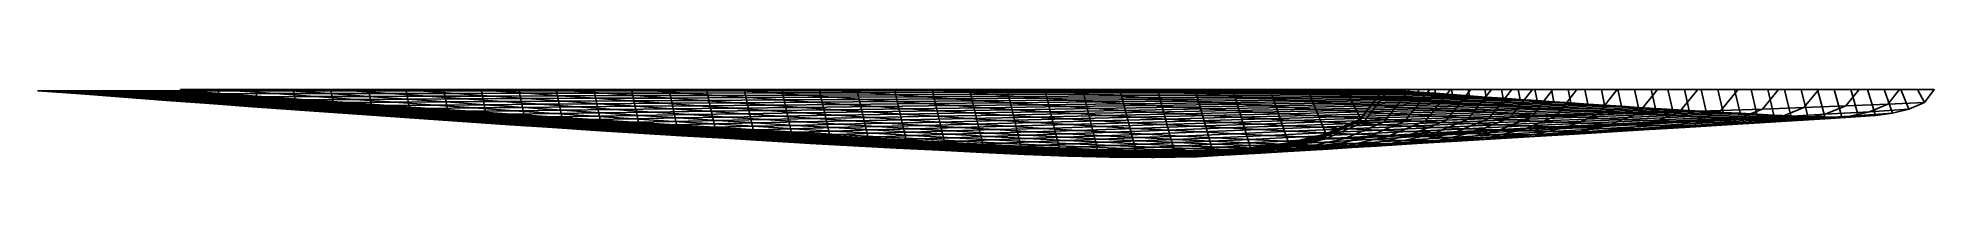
# Model space of a CAD drawing. Header units: millimetres. Extents: x 3030 to 6454, y -123 to 0.
import ezdxf

# ---------------------------------------------------------------- set-up
doc = ezdxf.new("R2010")
doc.units = ezdxf.units.MM
doc.header["$MEASUREMENT"] = 0
doc.layers.add('Wing Flap Curves', color=18, linetype='Continuous', true_color=0x000000)

msp = doc.modelspace()

# ---------------------------------------------------------------- meshes
at = {"layer": 'Wing Flap Curves'}
mesh = msp.add_polyface(dxfattribs=at)
corners = [(4848.3, -2.5, 17785.9), (4892.6, -5.6, 17785.9), (5092.1, -5.3, 18385.2), (5052, -2.5, 18385.2), (4936.9, -8.8, 17785.9), (5132.3, -8.2, 18385.2), (4981.2, -11.9, 17785.9), (5172.5, -11, 18385.2), (4847.9, -16.1, 17186.6), (4896.1, -19.4, 17186.6), (5069.9, -18, 17785.9), (5025.5, -15, 17785.9), (4944.2, -22.7, 17186.6), (5114.2, -21.1, 17785.9), (4992.3, -26, 17186.6), (5158.5, -24.1, 17785.9), (4834.5, -27.7, 16587.4), (4886.1, -31.2, 16587.4), (5040.5, -29.1, 17186.6), (4937.7, -34.6, 16587.4), (5088.6, -32.3, 17186.6), (4989.3, -37.9, 16587.4), (5136.7, -35.4, 17186.6), (4849.2, -40.3, 15988.1), (4904, -43.8, 15988.1), (5041, -41.1, 16587.4), (5184.9, -38.4, 17186.6), (4958.7, -47.1, 15988.1), (5092.6, -44.3, 16587.4), (5013.5, -50.4, 15988.1), (5144.2, -47.3, 16587.4), (4889, -53.4, 15388.8), (4946.6, -56.8, 15388.8), (5068.3, -53.6, 15988.1), (5004.2, -60.1, 15388.8), (5123.1, -56.7, 15988.1), (4890.7, -63.4, 14789.5), (4950.8, -66.9, 14789.5), (5061.8, -63.4, 15388.8), (5010.9, -70.3, 14789.5), (5119.4, -66.6, 15388.8), (4907.2, -73.9, 14190.3), (4969.5, -77.4, 14190.3), (5071, -73.6, 14789.5), (4888.6, -80, 13591), (4953.7, -83.5, 13591), (5031.8, -80.9, 14190.3), (5131.1, -76.8, 14789.5), (4883.2, -86, 12991.7), (4950.9, -89.5, 12991.7), (5018.7, -86.9, 13591), (5094.1, -84.2, 14190.3), (4886.7, -92, 12392.4), (4956.8, -95.4, 12392.4), (5018.6, -92.8, 12991.7), (5083.8, -90.2, 13591), (4898.3, -98, 11793.2), (4970.4, -101.2, 11793.2), (5026.8, -98.6, 12392.4), (5086.3, -96, 12991.7), (5148.9, -93.3, 13591), (4917, -103.8, 11193.9), (4990.8, -106.8, 11193.9), (5042.5, -104.1, 11793.2), (5096.9, -101.5, 12392.4), (4895.5, -112, 9995.3), (4971.9, -114.7, 9995.3), (5017.1, -112, 10594.6), (4941.8, -109.4, 10594.6), (5064.6, -109.3, 11193.9), (5114.6, -106.6, 11793.2), (4916.1, 0, 1653), (4983.9, 0, 1647.1), (5012.5, -110, 1644.6), (4943.4, -108.1, 1650.6), (5009.6, -111.1, 2204.8), (4940, -109.1, 2204.8), (5005.1, -112.2, 2804.1), (4934.8, -110.2, 2804.1), (5000.6, -113.3, 3403.3), (4929.6, -111.3, 3403.3), (4996.1, -114.4, 4002.6), (4924.3, -112.4, 4002.6), (4991.5, -115.5, 4601.9), (4919.1, -113.4, 4601.9), (4987, -116.6, 5201.2), (4913.9, -114.5, 5201.2), (4982.5, -117.7, 5800.4), (4908.6, -115.6, 5800.4), (4977.9, -118.8, 6399.7), (4903.4, -116.7, 6399.7), (4890, -120.2, 8796.8), (4967.6, -122.3, 8796.8), (5006.6, -119.5, 9396.1), (4929.4, -117.5, 9396.1), (5048.4, -116.7, 9995.3), (5092.4, -114, 10594.6), (5138.5, -111.2, 11193.9), (5051.8, 0, 1641.1), (5081.6, -110.7, 1638.5), (5079.3, -111.7, 2204.8), (5075.4, -112.8, 2804.1), (5071.6, -113.9, 3403.3), (5067.8, -115.1, 4002.6), (5064, -116.2, 4601.9), (5060.1, -117.3, 5201.2), (5056.3, -118.4, 5800.4), (5052.5, -119.5, 6399.7), (5048.6, -120.6, 6999), (4973.4, -119.9, 6999), (5044.8, -121.7, 7598.3), (4968.9, -121, 7598.3), (5041, -122.8, 8197.5), (4964.3, -122.1, 8197.5), (5045.3, -123.1, 8796.8), (5083.8, -120.3, 9396.1), (5124.8, -117.6, 9995.3), (5127, -118.1, 6399.7), (5123.9, -119.2, 6999), (5120.7, -120.3, 7598.3), (5117.6, -121.4, 8197.5), (5122.9, -121.7, 8796.8)]
mesh.append_faces([[corners[k] for k in face] for face in [(0, 1, 2, 3), (1, 4, 5, 2), (4, 6, 7, 5), (8, 9, 10, 11), (9, 12, 13, 10), (12, 14, 15, 13), (16, 17, 18, 14), (17, 19, 20, 18), (19, 21, 22, 20), (23, 24, 25, 21), (21, 25, 26, 22), (24, 27, 28, 25), (27, 29, 30, 28), (31, 32, 33, 29), (32, 34, 35, 33), (36, 37, 38, 34), (37, 39, 40, 38), (41, 42, 43, 39), (44, 45, 46, 42), (42, 46, 47, 43), (48, 49, 50, 45), (45, 50, 51, 46), (52, 53, 54, 49), (49, 54, 55, 50), (56, 57, 58, 53), (53, 58, 59, 54), (54, 59, 60, 55), (61, 62, 63, 57), (57, 63, 64, 58), (65, 66, 67, 68), (68, 67, 69, 62), (62, 69, 70, 63), (71, 72, 73, 74), (74, 73, 75, 76), (76, 75, 77, 78), (78, 77, 79, 80), (80, 79, 81, 82), (82, 81, 83, 84), (84, 83, 85, 86), (86, 85, 87, 88), (88, 87, 89, 90), (91, 92, 93, 94), (94, 93, 95, 66), (66, 95, 96, 67), (67, 96, 97, 69), (72, 98, 99, 73), (73, 99, 100, 75), (75, 100, 101, 77), (77, 101, 102, 79), (79, 102, 103, 81), (81, 103, 104, 83), (83, 104, 105, 85), (85, 105, 106, 87), (87, 106, 107, 89), (89, 107, 108, 109), (109, 108, 110, 111), (111, 110, 112, 113), (113, 112, 114, 92), (92, 114, 115, 93), (93, 115, 116, 95), (107, 117, 118, 108), (108, 118, 119, 110), (110, 119, 120, 112), (112, 120, 121, 114)]])
mesh = msp.add_polyface(dxfattribs=at)
corners = [(5052, -2.5, 18385.2), (5092.1, -5.3, 18385.2), (5302.4, -5, 18984.4), (5266.7, -2.5, 18984.4), (5132.3, -8.2, 18385.2), (5338.1, -7.6, 18984.4), (4981.2, -11.9, 17785.9), (5025.5, -15, 17785.9), (5212.7, -13.8, 18385.2), (5172.5, -11, 18385.2), (5069.9, -18, 17785.9), (5252.8, -16.6, 18385.2), (5114.2, -21.1, 17785.9), (5293, -19.4, 18385.2), (5158.5, -24.1, 17785.9), (5333.2, -22.1, 18385.2), (4992.3, -26, 17186.6), (5040.5, -29.1, 17186.6), (5202.8, -27, 17785.9), (5088.6, -32.3, 17186.6), (5247.2, -29.9, 17785.9), (5136.7, -35.4, 17186.6), (5291.5, -32.7, 17785.9), (5041, -41.1, 16587.4), (5092.6, -44.3, 16587.4), (5233, -41.3, 17186.6), (5184.9, -38.4, 17186.6), (5144.2, -47.3, 16587.4), (5281.2, -44.1, 17186.6), (5013.5, -50.4, 15988.1), (5068.3, -53.6, 15988.1), (5195.8, -50.3, 16587.4), (5123.1, -56.7, 15988.1), (5247.5, -53.2, 16587.4), (5004.2, -60.1, 15388.8), (5061.8, -63.4, 15388.8), (5177.8, -59.8, 15988.1), (5299.1, -56, 16587.4), (5119.4, -66.6, 15388.8), (5232.6, -62.7, 15988.1), (5010.9, -70.3, 14789.5), (5071, -73.6, 14789.5), (5177, -69.6, 15388.8), (5287.4, -65.6, 15988.1), (5131.1, -76.8, 14789.5), (5234.6, -72.6, 15388.8), (5031.8, -80.9, 14190.3), (5094.1, -84.2, 14190.3), (5191.2, -79.9, 14789.5), (5292.2, -75.5, 15388.8), (5018.7, -86.9, 13591), (5083.8, -90.2, 13591), (5156.4, -87.5, 14190.3), (5251.4, -82.9, 14789.5), (5148.9, -93.3, 13591), (5218.7, -90.5, 14190.3), (5026.8, -98.6, 12392.4), (5096.9, -101.5, 12392.4), (5154, -98.8, 12991.7), (5086.3, -96, 12991.7), (5213.9, -96.1, 13591), (5281, -93.3, 14190.3), (5042.5, -104.1, 11793.2), (5114.6, -106.6, 11793.2), (5167, -104, 12392.4), (5221.8, -101.3, 12991.7), (5279, -98.6, 13591), (5064.6, -109.3, 11193.9), (5138.5, -111.2, 11193.9), (5186.7, -108.5, 11793.2), (5237.1, -105.8, 12392.4), (5289.5, -103.1, 12991.7), (5048.4, -116.7, 9995.3), (5124.8, -117.6, 9995.3), (5167.7, -114.8, 10594.6), (5092.4, -114, 10594.6), (5212.4, -112.1, 11193.9), (5258.9, -109.3, 11793.2), (5051.8, 0, 1641.1), (5119.7, 0, 1635.2), (5150.8, -109.4, 1632.5), (5081.6, -110.7, 1638.5), (5148.9, -110.4, 2204.8), (5079.3, -111.7, 2204.8), (5145.8, -111.5, 2804.1), (5075.4, -112.8, 2804.1), (5142.6, -112.6, 3403.3), (5071.6, -113.9, 3403.3), (5139.5, -113.7, 4002.6), (5067.8, -115.1, 4002.6), (5136.4, -114.8, 4601.9), (5064, -116.2, 4601.9), (5133.3, -115.9, 5201.2), (5060.1, -117.3, 5201.2), (5130.1, -117, 5800.4), (5056.3, -118.4, 5800.4), (5127, -118.1, 6399.7), (5052.5, -119.5, 6399.7), (5045.3, -123.1, 8796.8), (5122.9, -121.7, 8796.8), (5161.1, -119.2, 9396.1), (5083.8, -120.3, 9396.1), (5201.2, -116.6, 9995.3), (5243, -114, 10594.6), (5286.3, -111.3, 11193.9), (5187.5, 0, 1629.3), (5219.8, -105.2, 1626.4), (5218.4, -106.1, 2204.8), (5216, -107.2, 2804.1), (5213.5, -108.2, 3403.3), (5211.1, -109.3, 4002.6), (5208.7, -110.3, 4601.9), (5206.3, -111.4, 5201.2), (5203.8, -112.5, 5800.4), (5201.4, -113.5, 6399.7), (5199, -114.6, 6999), (5123.9, -119.2, 6999), (5196.5, -115.6, 7598.3), (5120.7, -120.3, 7598.3), (5194.1, -116.7, 8197.5), (5117.6, -121.4, 8197.5), (5200.5, -117.1, 8796.8), (5238.2, -114.9, 9396.1), (5277.6, -112.6, 9995.3)]
mesh.append_faces([[corners[k] for k in face] for face in [(0, 1, 2, 3), (1, 4, 5, 2), (6, 7, 8, 9), (7, 10, 11, 8), (10, 12, 13, 11), (12, 14, 15, 13), (16, 17, 18, 14), (17, 19, 20, 18), (19, 21, 22, 20), (23, 24, 25, 26), (24, 27, 28, 25), (29, 30, 31, 27), (30, 32, 33, 31), (34, 35, 36, 32), (32, 36, 37, 33), (35, 38, 39, 36), (40, 41, 42, 38), (38, 42, 43, 39), (41, 44, 45, 42), (46, 47, 48, 44), (44, 48, 49, 45), (50, 51, 52, 47), (47, 52, 53, 48), (51, 54, 55, 52), (56, 57, 58, 59), (59, 58, 60, 54), (54, 60, 61, 55), (62, 63, 64, 57), (57, 64, 65, 58), (58, 65, 66, 60), (67, 68, 69, 63), (63, 69, 70, 64), (64, 70, 71, 65), (72, 73, 74, 75), (75, 74, 76, 68), (68, 76, 77, 69), (78, 79, 80, 81), (81, 80, 82, 83), (83, 82, 84, 85), (85, 84, 86, 87), (87, 86, 88, 89), (89, 88, 90, 91), (91, 90, 92, 93), (93, 92, 94, 95), (95, 94, 96, 97), (98, 99, 100, 101), (101, 100, 102, 73), (73, 102, 103, 74), (74, 103, 104, 76), (79, 105, 106, 80), (80, 106, 107, 82), (82, 107, 108, 84), (84, 108, 109, 86), (86, 109, 110, 88), (88, 110, 111, 90), (90, 111, 112, 92), (92, 112, 113, 94), (94, 113, 114, 96), (96, 114, 115, 116), (116, 115, 117, 118), (118, 117, 119, 120), (120, 119, 121, 99), (99, 121, 122, 100), (100, 122, 123, 102)]])
mesh = msp.add_polyface(dxfattribs=at)
corners = [(5132.3, -8.2, 18385.2), (5172.5, -11, 18385.2), (5373.8, -10.1, 18984.4), (5338.1, -7.6, 18984.4), (5212.7, -13.8, 18385.2), (5409.5, -12.6, 18984.4), (5252.8, -16.6, 18385.2), (5445.2, -15.1, 18984.4), (5293, -19.4, 18385.2), (5480.9, -17.6, 18984.4), (5158.5, -24.1, 17785.9), (5202.8, -27, 17785.9), (5373.4, -24.8, 18385.2), (5333.2, -22.1, 18385.2), (5247.2, -29.9, 17785.9), (5413.6, -27.4, 18385.2), (5291.5, -32.7, 17785.9), (5453.8, -30, 18385.2), (5136.7, -35.4, 17186.6), (5184.9, -38.4, 17186.6), (5335.8, -35.5, 17785.9), (5233, -41.3, 17186.6), (5380.2, -38.2, 17785.9), (5281.2, -44.1, 17186.6), (5424.5, -40.8, 17785.9), (5144.2, -47.3, 16587.4), (5195.8, -50.3, 16587.4), (5329.4, -46.9, 17186.6), (5247.5, -53.2, 16587.4), (5377.5, -49.5, 17186.6), (5299.1, -56, 16587.4), (5425.7, -52.2, 17186.6), (5177.8, -59.8, 15988.1), (5232.6, -62.7, 15988.1), (5350.8, -58.8, 16587.4), (5287.4, -65.6, 15988.1), (5402.4, -61.4, 16587.4), (5177, -69.6, 15388.8), (5234.6, -72.6, 15388.8), (5342.2, -68.3, 15988.1), (5292.2, -75.5, 15388.8), (5397, -71, 15988.1), (5191.2, -79.9, 14789.5), (5251.4, -82.9, 14789.5), (5349.8, -78.2, 15388.8), (5156.4, -87.5, 14190.3), (5218.7, -90.5, 14190.3), (5311.5, -85.7, 14789.5), (5407.4, -80.8, 15388.8), (5281, -93.3, 14190.3), (5371.6, -88.2, 14789.5), (5213.9, -96.1, 13591), (5279, -98.6, 13591), (5343.3, -95.7, 14190.3), (5431.8, -90.4, 14789.5), (5221.8, -101.3, 12991.7), (5289.5, -103.1, 12991.7), (5344.1, -100.4, 13591), (5405.7, -97.4, 14190.3), (5186.7, -108.5, 11793.2), (5258.9, -109.3, 11793.2), (5307.2, -106.6, 12392.4), (5237.1, -105.8, 12392.4), (5357.3, -103.8, 12991.7), (5409.3, -101.1, 13591), (5212.4, -112.1, 11193.9), (5286.3, -111.3, 11193.9), (5331, -108.6, 11793.2), (5377.3, -105.8, 12392.4), (5425.1, -103, 12991.7), (5201.2, -116.6, 9995.3), (5277.6, -112.6, 9995.3), (5318.2, -110.1, 10594.6), (5243, -114, 10594.6), (5360, -107.6, 11193.9), (5403.1, -105, 11793.2), (5187.5, 0, 1629.3), (5255.4, 0, 1623.3), (5288.3, -96.3, 1620.4), (5219.8, -105.2, 1626.4), (5287.4, -97.1, 2204.8), (5218.4, -106.1, 2204.8), (5285.7, -98.1, 2804.1), (5216, -107.2, 2804.1), (5284, -99, 3403.3), (5213.5, -108.2, 3403.3), (5282.2, -100, 4002.6), (5211.1, -109.3, 4002.6), (5280.5, -101, 4601.9), (5208.7, -110.3, 4601.9), (5278.8, -101.9, 5201.2), (5206.3, -111.4, 5201.2), (5277, -102.9, 5800.4), (5203.8, -112.5, 5800.4), (5275.3, -103.9, 6399.7), (5201.4, -113.5, 6399.7), (5273.6, -104.8, 6999), (5199, -114.6, 6999), (5271.8, -105.8, 7598.3), (5196.5, -115.6, 7598.3), (5270.1, -106.8, 8197.5), (5194.1, -116.7, 8197.5), (5277.5, -107.2, 8796.8), (5200.5, -117.1, 8796.8), (5314.9, -105.5, 9396.1), (5238.2, -114.9, 9396.1), (5353.5, -103.6, 9995.3), (5393, -101.5, 10594.6), (5323.3, 0, 1617.4), (5355.6, -80.4, 1614.6), (5355.1, -81, 2204.8), (5354.1, -81.8, 2804.1), (5353, -82.6, 3403.3), (5352, -83.4, 4002.6), (5350.9, -84.2, 4601.9), (5349.9, -85, 5201.2), (5348.8, -85.8, 5800.4), (5347.8, -86.6, 6399.7), (5346.7, -87.5, 6999), (5345.7, -88.3, 7598.3), (5344.6, -89.1, 8197.5), (5353, -89.5, 8796.8), (5390.1, -88.3, 9396.1)]
mesh.append_faces([[corners[k] for k in face] for face in [(0, 1, 2, 3), (1, 4, 5, 2), (4, 6, 7, 5), (6, 8, 9, 7), (10, 11, 12, 13), (11, 14, 15, 12), (14, 16, 17, 15), (18, 19, 20, 16), (19, 21, 22, 20), (21, 23, 24, 22), (25, 26, 27, 23), (26, 28, 29, 27), (28, 30, 31, 29), (32, 33, 34, 30), (33, 35, 36, 34), (37, 38, 39, 35), (38, 40, 41, 39), (42, 43, 44, 40), (45, 46, 47, 43), (43, 47, 48, 44), (46, 49, 50, 47), (51, 52, 53, 49), (49, 53, 54, 50), (55, 56, 57, 52), (52, 57, 58, 53), (59, 60, 61, 62), (62, 61, 63, 56), (56, 63, 64, 57), (65, 66, 67, 60), (60, 67, 68, 61), (61, 68, 69, 63), (70, 71, 72, 73), (73, 72, 74, 66), (66, 74, 75, 67), (76, 77, 78, 79), (79, 78, 80, 81), (81, 80, 82, 83), (83, 82, 84, 85), (85, 84, 86, 87), (87, 86, 88, 89), (89, 88, 90, 91), (91, 90, 92, 93), (93, 92, 94, 95), (95, 94, 96, 97), (97, 96, 98, 99), (99, 98, 100, 101), (101, 100, 102, 103), (103, 102, 104, 105), (105, 104, 106, 71), (71, 106, 107, 72), (77, 108, 109, 78), (78, 109, 110, 80), (80, 110, 111, 82), (82, 111, 112, 84), (84, 112, 113, 86), (86, 113, 114, 88), (88, 114, 115, 90), (90, 115, 116, 92), (92, 116, 117, 94), (94, 117, 118, 96), (96, 118, 119, 98), (98, 119, 120, 100), (100, 120, 121, 102), (102, 121, 122, 104)]])
mesh = msp.add_polyface(dxfattribs=at)
corners = [(5266.7, -2.5, 18984.4), (5302.4, -5, 18984.4), (5523.3, -4.8, 19581.1), (5492.8, -2.5, 19583.7), (5338.1, -7.6, 18984.4), (5553.8, -7, 19578.4), (5373.8, -10.1, 18984.4), (5584.4, -9.3, 19575.7), (5293, -19.4, 18385.2), (5333.2, -22.1, 18385.2), (5516.5, -20, 18984.4), (5480.9, -17.6, 18984.4), (5373.4, -24.8, 18385.2), (5552.2, -22.4, 18984.4), (5413.6, -27.4, 18385.2), (5587.9, -24.8, 18984.4), (5291.5, -32.7, 17785.9), (5335.8, -35.5, 17785.9), (5494, -32.5, 18385.2), (5453.8, -30, 18385.2), (5380.2, -38.2, 17785.9), (5534.2, -34.9, 18385.2), (5424.5, -40.8, 17785.9), (5574.4, -37.3, 18385.2), (5281.2, -44.1, 17186.6), (5329.4, -46.9, 17186.6), (5468.9, -43.3, 17785.9), (5377.5, -49.5, 17186.6), (5513.3, -45.8, 17785.9), (5425.7, -52.2, 17186.6), (5557.6, -48.2, 17785.9), (5299.1, -56, 16587.4), (5350.8, -58.8, 16587.4), (5473.9, -54.7, 17186.6), (5402.4, -61.4, 16587.4), (5522, -57.1, 17186.6), (5287.4, -65.6, 15988.1), (5342.2, -68.3, 15988.1), (5454.1, -64, 16587.4), (5397, -71, 15988.1), (5505.7, -66.4, 16587.4), (5292.2, -75.5, 15388.8), (5349.8, -78.2, 15388.8), (5451.8, -73.5, 15988.1), (5557.4, -68.8, 16587.4), (5407.4, -80.8, 15388.8), (5506.6, -75.9, 15988.1), (5311.5, -85.7, 14789.5), (5371.6, -88.2, 14789.5), (5465.1, -83.1, 15388.8), (5431.8, -90.4, 14789.5), (5522.7, -85.1, 15388.8), (5343.3, -95.7, 14190.3), (5405.7, -97.4, 14190.3), (5491.9, -92, 14789.5), (5344.1, -100.4, 13591), (5409.3, -101.1, 13591), (5468, -98, 14190.3), (5552.1, -92.6, 14789.5), (5357.3, -103.8, 12991.7), (5425.1, -103, 12991.7), (5474.4, -100.2, 13591), (5530.4, -96.9, 14190.3), (5331, -108.6, 11793.2), (5403.1, -105, 11793.2), (5447.3, -102.3, 12392.4), (5377.3, -105.8, 12392.4), (5492.8, -99.5, 12991.7), (5318.2, -110.1, 10594.6), (5393, -101.5, 10594.6), (5433.4, -99.2, 11193.9), (5360, -107.6, 11193.9), (5474.7, -96.8, 11793.2), (5517, -94.3, 12392.4), (5314.9, -105.5, 9396.1), (5390.1, -88.3, 9396.1), (5428, -86.8, 9995.3), (5353.5, -103.6, 9995.3), (5466.5, -85.2, 10594.6), (5505.5, -83.3, 11193.9), (5323.3, 0, 1617.4), (5391.1, 0, 1611.5), (5418.9, -52.9, 1609), (5355.6, -80.4, 1614.6), (5418.8, -53.2, 2204.8), (5355.1, -81, 2204.8), (5418.4, -53.8, 2804.1), (5354.1, -81.8, 2804.1), (5418, -54.3, 3403.3), (5353, -82.6, 3403.3), (5417.5, -54.8, 4002.6), (5352, -83.4, 4002.6), (5417.1, -55.4, 4601.9), (5350.9, -84.2, 4601.9), (5416.7, -55.9, 5201.2), (5349.9, -85, 5201.2), (5416.3, -56.4, 5800.4), (5348.8, -85.8, 5800.4), (5415.9, -57, 6399.7), (5347.8, -86.6, 6399.7), (5415.5, -57.5, 6999), (5346.7, -87.5, 6999), (5415.1, -58, 7598.3), (5345.7, -88.3, 7598.3), (5414.7, -58.6, 8197.5), (5344.6, -89.1, 8197.5), (5424.2, -59, 8796.8), (5353, -89.5, 8796.8), (5461.1, -58.4, 9396.1), (5498.4, -57.6, 9995.3), (5535.9, -56.6, 10594.6), (5459, 0, 1605.5), (5459, 0, 1605.5), (5459, 0, 2204.8), (5459, 0, 2804.1), (5459, 0, 3403.3), (5459, 0, 4002.6), (5459, 0, 4601.9), (5459, 0, 5201.2), (5459, 0, 5800.4), (5459, 0, 6399.7), (5459, 0, 6999), (5459, 0, 7598.3), (5459, 0, 8197.5), (5469.5, 0, 8796.8), (5506.5, 0, 9396.1)]
mesh.append_faces([[corners[k] for k in face] for face in [(0, 1, 2, 3), (1, 4, 5, 2), (4, 6, 7, 5), (8, 9, 10, 11), (9, 12, 13, 10), (12, 14, 15, 13), (16, 17, 18, 19), (17, 20, 21, 18), (20, 22, 23, 21), (24, 25, 26, 22), (25, 27, 28, 26), (27, 29, 30, 28), (31, 32, 33, 29), (32, 34, 35, 33), (36, 37, 38, 34), (37, 39, 40, 38), (41, 42, 43, 39), (39, 43, 44, 40), (42, 45, 46, 43), (47, 48, 49, 45), (48, 50, 51, 49), (52, 53, 54, 50), (55, 56, 57, 53), (53, 57, 58, 54), (59, 60, 61, 56), (56, 61, 62, 57), (63, 64, 65, 66), (66, 65, 67, 60), (68, 69, 70, 71), (71, 70, 72, 64), (64, 72, 73, 65), (74, 75, 76, 77), (77, 76, 78, 69), (69, 78, 79, 70), (80, 81, 82, 83), (83, 82, 84, 85), (85, 84, 86, 87), (87, 86, 88, 89), (89, 88, 90, 91), (91, 90, 92, 93), (93, 92, 94, 95), (95, 94, 96, 97), (97, 96, 98, 99), (99, 98, 100, 101), (101, 100, 102, 103), (103, 102, 104, 105), (105, 104, 106, 107), (107, 106, 108, 75), (75, 108, 109, 76), (76, 109, 110, 78), (81, 111, 112, 82), (82, 112, 113, 84), (84, 113, 114, 86), (86, 114, 115, 88), (88, 115, 116, 90), (90, 116, 117, 92), (92, 117, 118, 94), (94, 118, 119, 96), (96, 119, 120, 98), (98, 120, 121, 100), (100, 121, 122, 102), (102, 122, 123, 104), (104, 123, 124, 106), (106, 124, 125, 108)]])
mesh = msp.add_polyface(dxfattribs=at)
corners = [(5492.8, -2.5, 19583.7), (5523.3, -4.8, 19581.1), (5522.8, 0, 19581.1), (5492.8, 0, 19583.7), (5553.8, -7, 19578.4), (5552.8, 0, 19578.5), (5584.4, -9.3, 19575.7), (5582.9, 0, 19575.8), (5373.8, -10.1, 18984.4), (5409.5, -12.6, 18984.4), (5614.9, -11.5, 19573), (5612.9, 0, 19573.2), (5445.2, -15.1, 18984.4), (5645.4, -13.8, 19570.4), (5643, 0, 19570.6), (5480.9, -17.6, 18984.4), (5676, -16, 19567.7), (5673, 0, 19568), (5516.5, -20, 18984.4), (5706.5, -18.2, 19565), (5552.2, -22.4, 18984.4), (5737.1, -20.3, 19562.3), (5587.9, -24.8, 18984.4), (5767.6, -22.4, 19559.7), (5413.6, -27.4, 18385.2), (5453.8, -30, 18385.2), (5623.6, -27.1, 18984.4), (5494, -32.5, 18385.2), (5659.4, -29.4, 18984.4), (5534.2, -34.9, 18385.2), (5695.1, -31.6, 18984.4), (5574.4, -37.3, 18385.2), (5730.8, -33.7, 18984.4), (5424.5, -40.8, 17785.9), (5468.9, -43.3, 17785.9), (5614.6, -39.6, 18385.2), (5766.5, -35.8, 18984.4), (5513.3, -45.8, 17785.9), (5654.8, -41.9, 18385.2), (5557.6, -48.2, 17785.9), (5695, -44.1, 18385.2), (5425.7, -52.2, 17186.6), (5473.9, -54.7, 17186.6), (5602, -50.5, 17785.9), (5735.2, -46.3, 18385.2), (5522, -57.1, 17186.6), (5646.4, -52.8, 17785.9), (5402.4, -61.4, 16587.4), (5454.1, -64, 16587.4), (5570.2, -59.5, 17186.6), (5690.7, -55, 17785.9), (5505.7, -66.4, 16587.4), (5618.4, -61.8, 17186.6), (5735.1, -57.1, 17785.9), (5557.4, -68.8, 16587.4), (5666.6, -63.9, 17186.6), (5451.8, -73.5, 15988.1), (5506.6, -75.9, 15988.1), (5609.1, -70.9, 16587.4), (5714.8, -65.9, 17186.6), (5407.4, -80.8, 15388.8), (5465.1, -83.1, 15388.8), (5561.5, -78, 15988.1), (5660.7, -72.9, 16587.4), (5763, -67.8, 17186.6), (5522.7, -85.1, 15388.8), (5616.3, -79.8, 15988.1), (5712.4, -74.6, 16587.4), (5431.8, -90.4, 14789.5), (5491.9, -92, 14789.5), (5580.4, -86.5, 15388.8), (5671.1, -81.1, 15988.1), (5552.1, -92.6, 14789.5), (5638.1, -87.2, 15388.8), (5726, -81.8, 15988.1), (5468, -98, 14190.3), (5530.4, -96.9, 14190.3), (5612.3, -91.8, 14789.5), (5695.8, -86.5, 15388.8), (5425.1, -103, 12991.7), (5492.8, -99.5, 12991.7), (5539.4, -96.6, 13591), (5474.4, -100.2, 13591), (5592.7, -93.3, 14190.3), (5672.4, -88.5, 14789.5), (5753.4, -83.7, 15388.8), (5447.3, -102.3, 12392.4), (5517, -94.3, 12392.4), (5560.1, -91.6, 12991.7), (5604.1, -88.7, 13591), (5654.5, -85.5, 14190.3), (5732.2, -81.4, 14789.5), (5433.4, -99.2, 11193.9), (5505.5, -83.3, 11193.9), (5545.2, -81.3, 11793.2), (5474.7, -96.8, 11793.2), (5585.4, -79.2, 12392.4), (5626.2, -76.8, 12991.7), (5667.6, -74.3, 13591), (5715.3, -71.5, 14190.3), (5466.5, -85.2, 10594.6), (5535.9, -56.6, 10594.6), (5573.7, -55.4, 11193.9), (5611.8, -54.1, 11793.2), (5650.1, -52.6, 12392.4), (5688.6, -51, 12991.7), (5727.5, -49.2, 13591), (5461.1, -58.4, 9396.1), (5506.5, 0, 9396.1), (5543.6, 0, 9995.3), (5498.4, -57.6, 9995.3), (5580.6, 0, 10594.6), (5617.6, 0, 11193.9), (5654.7, 0, 11793.2), (5691.7, 0, 12392.4)]
mesh.append_faces([[corners[k] for k in face] for face in [(0, 1, 2, 3), (1, 4, 5, 2), (4, 6, 7, 5), (8, 9, 10, 6), (6, 10, 11, 7), (9, 12, 13, 10), (10, 13, 14, 11), (12, 15, 16, 13), (13, 16, 17, 14), (15, 18, 19, 16), (18, 20, 21, 19), (20, 22, 23, 21), (24, 25, 26, 22), (25, 27, 28, 26), (27, 29, 30, 28), (29, 31, 32, 30), (33, 34, 35, 31), (31, 35, 36, 32), (34, 37, 38, 35), (37, 39, 40, 38), (41, 42, 43, 39), (39, 43, 44, 40), (42, 45, 46, 43), (47, 48, 49, 45), (45, 49, 50, 46), (48, 51, 52, 49), (49, 52, 53, 50), (51, 54, 55, 52), (56, 57, 58, 54), (54, 58, 59, 55), (60, 61, 62, 57), (57, 62, 63, 58), (58, 63, 64, 59), (61, 65, 66, 62), (62, 66, 67, 63), (68, 69, 70, 65), (65, 70, 71, 66), (69, 72, 73, 70), (70, 73, 74, 71), (75, 76, 77, 72), (72, 77, 78, 73), (79, 80, 81, 82), (82, 81, 83, 76), (76, 83, 84, 77), (77, 84, 85, 78), (86, 87, 88, 80), (80, 88, 89, 81), (81, 89, 90, 83), (83, 90, 91, 84), (92, 93, 94, 95), (95, 94, 96, 87), (87, 96, 97, 88), (88, 97, 98, 89), (89, 98, 99, 90), (100, 101, 102, 93), (93, 102, 103, 94), (94, 103, 104, 96), (96, 104, 105, 97), (97, 105, 106, 98), (107, 108, 109, 110), (110, 109, 111, 101), (101, 111, 112, 102), (102, 112, 113, 103), (103, 113, 114, 104)]])
mesh = msp.add_polyface(dxfattribs=at)
corners = [(5676, -16, 19567.7), (5706.5, -18.2, 19565), (5703.1, 0, 19565.3), (5673, 0, 19568), (5737.1, -20.3, 19562.3), (5733.1, 0, 19562.7), (5767.6, -22.4, 19559.7), (5763.1, 0, 19560.1), (5587.9, -24.8, 18984.4), (5623.6, -27.1, 18984.4), (5798.1, -24.5, 19557), (5793.2, 0, 19557.4), (5659.4, -29.4, 18984.4), (5828.7, -26.6, 19554.3), (5823.2, 0, 19554.8), (5695.1, -31.6, 18984.4), (5859.2, -28.6, 19551.7), (5853.3, 0, 19552.2), (5730.8, -33.7, 18984.4), (5889.8, -30.6, 19549), (5883.3, 0, 19549.6), (5766.5, -35.8, 18984.4), (5920.3, -32.5, 19546.3), (5913.3, 0, 19546.9), (5614.6, -39.6, 18385.2), (5654.8, -41.9, 18385.2), (5802.2, -37.9, 18984.4), (5950.9, -34.4, 19543.6), (5943.4, 0, 19544.3), (5695, -44.1, 18385.2), (5837.9, -39.9, 18984.4), (5981.5, -36.2, 19541), (5735.2, -46.3, 18385.2), (5873.6, -41.9, 18984.4), (6012, -38, 19538.3), (5602, -50.5, 17785.9), (5646.4, -52.8, 17785.9), (5775.4, -48.3, 18385.2), (5909.4, -43.8, 18984.4), (5690.7, -55, 17785.9), (5815.7, -50.4, 18385.2), (5945.1, -45.6, 18984.4), (5735.1, -57.1, 17785.9), (5855.9, -52.3, 18385.2), (5980.8, -47.4, 18984.4), (5618.4, -61.8, 17186.6), (5666.6, -63.9, 17186.6), (5779.5, -59.1, 17785.9), (5896.1, -54.1, 18385.2), (6016.6, -49.1, 18984.4), (5714.8, -65.9, 17186.6), (5823.9, -60.9, 17785.9), (5936.4, -55.9, 18385.2), (5763, -67.8, 17186.6), (5868.3, -62.6, 17785.9), (5976.6, -57.4, 18385.2), (5660.7, -72.9, 16587.4), (5712.4, -74.6, 16587.4), (5811.2, -69.3, 17186.6), (5912.7, -64, 17785.9), (6016.9, -58.7, 18385.2), (5616.3, -79.8, 15988.1), (5671.1, -81.1, 15988.1), (5764.1, -75.8, 16587.4), (5859.4, -70.4, 17186.6), (5957.1, -65, 17785.9), (5726, -81.8, 15988.1), (5815.9, -76.3, 16587.4), (5907.7, -70.9, 17186.6), (6001.5, -65.5, 17785.9), (5638.1, -87.2, 15388.8), (5695.8, -86.5, 15388.8), (5780.9, -81.3, 15988.1), (5867.6, -76, 16587.4), (5955.9, -70.6, 17186.6), (5753.4, -83.7, 15388.8), (5835.7, -78.7, 15988.1), (5919.2, -73.6, 16587.4), (6004.1, -68.5, 17186.6), (5672.4, -88.5, 14789.5), (5732.2, -81.4, 14789.5), (5810.7, -77.1, 15388.8), (5890.2, -72.7, 15988.1), (5970.6, -68.1, 16587.4), (5654.5, -85.5, 14190.3), (5715.3, -71.5, 14190.3), (5790.8, -68.2, 14789.5), (5867, -64.8, 15388.8), (5943.8, -61.2, 15988.1), (6021.2, -57.4, 16587.4), (5667.6, -74.3, 13591), (5727.5, -49.2, 13591), (5772.6, -47.2, 14190.3), (5846.3, -45.2, 14789.5), (5920.3, -43.1, 15388.8), (5994.6, -40.8, 15988.1), (5650.1, -52.6, 12392.4), (5691.7, 0, 12392.4), (5728.8, 0, 12991.7), (5688.6, -51, 12991.7), (5765.8, 0, 13591), (5809.1, 0, 14190.3), (5881.9, 0, 14789.5), (5954.7, 0, 15388.8)]
mesh.append_faces([[corners[k] for k in face] for face in [(0, 1, 2, 3), (1, 4, 5, 2), (4, 6, 7, 5), (8, 9, 10, 6), (6, 10, 11, 7), (9, 12, 13, 10), (10, 13, 14, 11), (12, 15, 16, 13), (13, 16, 17, 14), (15, 18, 19, 16), (16, 19, 20, 17), (18, 21, 22, 19), (19, 22, 23, 20), (24, 25, 26, 21), (21, 26, 27, 22), (22, 27, 28, 23), (25, 29, 30, 26), (26, 30, 31, 27), (29, 32, 33, 30), (30, 33, 34, 31), (35, 36, 37, 32), (32, 37, 38, 33), (36, 39, 40, 37), (37, 40, 41, 38), (39, 42, 43, 40), (40, 43, 44, 41), (45, 46, 47, 42), (42, 47, 48, 43), (43, 48, 49, 44), (46, 50, 51, 47), (47, 51, 52, 48), (50, 53, 54, 51), (51, 54, 55, 52), (56, 57, 58, 53), (53, 58, 59, 54), (54, 59, 60, 55), (61, 62, 63, 57), (57, 63, 64, 58), (58, 64, 65, 59), (62, 66, 67, 63), (63, 67, 68, 64), (64, 68, 69, 65), (70, 71, 72, 66), (66, 72, 73, 67), (67, 73, 74, 68), (71, 75, 76, 72), (72, 76, 77, 73), (73, 77, 78, 74), (79, 80, 81, 75), (75, 81, 82, 76), (76, 82, 83, 77), (84, 85, 86, 80), (80, 86, 87, 81), (81, 87, 88, 82), (82, 88, 89, 83), (90, 91, 92, 85), (85, 92, 93, 86), (86, 93, 94, 87), (87, 94, 95, 88), (96, 97, 98, 99), (99, 98, 100, 91), (91, 100, 101, 92), (92, 101, 102, 93), (93, 102, 103, 94)]])
mesh = msp.add_polyface(dxfattribs=at)
corners = [(5950.9, -34.4, 19543.6), (5981.5, -36.2, 19541), (5973.4, 0, 19541.7), (5943.4, 0, 19544.3), (6012, -38, 19538.3), (6003.5, 0, 19539), (5873.6, -41.9, 18984.4), (5909.4, -43.8, 18984.4), (6042.6, -39.8, 19535.6), (6033.5, 0, 19536.4), (5945.1, -45.6, 18984.4), (6073.2, -41.5, 19532.9), (6063.6, 0, 19533.8), (5980.8, -47.4, 18984.4), (6103.7, -43.2, 19530.3), (6093.6, 0, 19531.2), (6016.6, -49.1, 18984.4), (6134.3, -44.8, 19527.6), (6123.6, 0, 19528.5), (5896.1, -54.1, 18385.2), (5936.4, -55.9, 18385.2), (6052.3, -50.8, 18984.4), (6164.9, -46.3, 19524.9), (6153.7, 0, 19525.9), (5976.6, -57.4, 18385.2), (6088.1, -52.2, 18984.4), (6195.5, -47.7, 19522.2), (6183.7, 0, 19523.3), (6016.9, -58.7, 18385.2), (6123.8, -53.5, 18984.4), (6226.1, -48.9, 19519.6), (6213.8, 0, 19520.6), (5912.7, -64, 17785.9), (5957.1, -65, 17785.9), (6057.1, -59.7, 18385.2), (6159.6, -54.3, 18984.4), (6256.7, -49.7, 19516.9), (6243.8, 0, 19518), (6001.5, -65.5, 17785.9), (6097.4, -60.1, 18385.2), (6195.4, -54.7, 18984.4), (6287.3, -49.9, 19514.2), (6273.8, 0, 19515.4), (5907.7, -70.9, 17186.6), (5955.9, -70.6, 17186.6), (6045.9, -65.2, 17785.9), (6137.7, -59.7, 18385.2), (6231.1, -54.2, 18984.4), (6317.9, -49.2, 19511.5), (6303.9, 0, 19512.8), (6004.1, -68.5, 17186.6), (6090.3, -63.2, 17785.9), (6177.9, -57.8, 18385.2), (6266.9, -52.4, 18984.4), (6348.4, -47.2, 19508.9), (6333.9, 0, 19510.1), (5919.2, -73.6, 16587.4), (5970.6, -68.1, 16587.4), (6052.1, -63.4, 17186.6), (6134.5, -58.5, 17785.9), (6217.9, -53.4, 18385.2), (6302.4, -48.2, 18984.4), (6378.8, -43.1, 19506.2), (6364, 0, 19507.5), (6021.2, -57.4, 16587.4), (6099.2, -53.4, 17186.6), (6177.9, -49.3, 17785.9), (6257.3, -45, 18385.2), (6337.3, -40.4, 18984.4), (6408.5, -35.9, 19503.6), (6394, 0, 19504.9), (5943.8, -61.2, 15988.1), (5994.6, -40.8, 15988.1), (6069.1, -38.4, 16587.4), (6144, -35.7, 17186.6), (6219.1, -33, 17785.9), (6294.5, -30, 18385.2), (6370.3, -26.8, 18984.4), (6436.5, -23.6, 19501.2), (6424, 0, 19502.2), (5920.3, -43.1, 15388.8), (5954.7, 0, 15388.8), (6027.5, 0, 15988.1), (6100.3, 0, 16587.4), (6173.1, 0, 17186.6), (6245.9, 0, 17785.9), (6318.7, 0, 18385.2), (6391.5, 0, 18984.4), (6454.1, 0, 19499.6), (6454.1, 0, 19499.6)]
mesh.append_faces([[corners[k] for k in face] for face in [(0, 1, 2, 3), (1, 4, 5, 2), (6, 7, 8, 4), (4, 8, 9, 5), (7, 10, 11, 8), (8, 11, 12, 9), (10, 13, 14, 11), (11, 14, 15, 12), (13, 16, 17, 14), (14, 17, 18, 15), (19, 20, 21, 16), (16, 21, 22, 17), (17, 22, 23, 18), (20, 24, 25, 21), (21, 25, 26, 22), (22, 26, 27, 23), (24, 28, 29, 25), (25, 29, 30, 26), (26, 30, 31, 27), (32, 33, 34, 28), (28, 34, 35, 29), (29, 35, 36, 30), (30, 36, 37, 31), (33, 38, 39, 34), (34, 39, 40, 35), (35, 40, 41, 36), (36, 41, 42, 37), (43, 44, 45, 38), (38, 45, 46, 39), (39, 46, 47, 40), (40, 47, 48, 41), (41, 48, 49, 42), (44, 50, 51, 45), (45, 51, 52, 46), (46, 52, 53, 47), (47, 53, 54, 48), (48, 54, 55, 49), (56, 57, 58, 50), (50, 58, 59, 51), (51, 59, 60, 52), (52, 60, 61, 53), (53, 61, 62, 54), (54, 62, 63, 55), (57, 64, 65, 58), (58, 65, 66, 59), (59, 66, 67, 60), (60, 67, 68, 61), (61, 68, 69, 62), (62, 69, 70, 63), (71, 72, 73, 64), (64, 73, 74, 65), (65, 74, 75, 66), (66, 75, 76, 67), (67, 76, 77, 68), (68, 77, 78, 69), (69, 78, 79, 70), (80, 81, 82, 72), (72, 82, 83, 73), (73, 83, 84, 74), (74, 84, 85, 75), (75, 85, 86, 76), (76, 86, 87, 77), (77, 87, 88, 78), (78, 88, 89, 79)]])
mesh = msp.add_polyface(dxfattribs=at)
corners = [(3287.3, 0, 1795.5), (3355.2, 0, 1789.6), (3356.3, -7.7, 1789.5), (3287.3, -2.5, 1795.5), (3341.7, -7.7, 2204.8), (3272.3, -2.5, 2204.8), (3320.4, -7.8, 2804.1), (3250.2, -2.5, 2804.1), (3299, -7.8, 3403.3), (3228.2, -2.5, 3403.3), (3277.7, -7.9, 4002.6), (3206.2, -2.5, 4002.6), (3256.4, -7.9, 4601.9), (3184.1, -2.5, 4601.9), (3235, -8, 5201.2), (3162.1, -2.5, 5201.2), (3213.7, -8, 5800.4), (3140.1, -2.5, 5800.4), (3192.4, -8.1, 6399.7), (3118, -2.5, 6399.7), (3171, -8.1, 6999), (3096, -2.5, 6999), (3149.7, -8.2, 7598.3), (3074, -2.5, 7598.3), (3128.4, -8.2, 8197.5), (3051.9, -2.5, 8197.5), (3107.4, -8.3, 8796.8), (3029.9, -2.5, 8796.8), (3156, -8.2, 9396.1), (3078.9, -2.5, 9396.1), (3217, -8.1, 9995.3), (3140.7, -2.5, 9995.3), (3288.1, -8, 10594.6), (3213, -2.5, 10594.6), (3368.4, -7.9, 11193.9), (3294.7, -2.5, 11193.9), (3458.1, -7.7, 11793.2), (3386.1, -2.5, 11793.2), (3423, 0, 1783.6), (3425.2, -12.8, 1783.4), (3411.1, -12.9, 2204.8), (3390.5, -13, 2804.1), (3369.9, -13.1, 3403.3), (3349.2, -13.2, 4002.6), (3328.6, -13.3, 4601.9), (3308, -13.4, 5201.2), (3287.3, -13.5, 5800.4), (3266.7, -13.6, 6399.7), (3246.1, -13.7, 6999), (3225.4, -13.8, 7598.3), (3204.8, -14, 8197.5), (3184.8, -14.1, 8796.8), (3233, -13.9, 9396.1), (3293.2, -13.7, 9995.3), (3363.2, -13.5, 10594.6), (3442.1, -13.2, 11193.9), (3480.6, -18.1, 2204.8), (3460.6, -18.2, 2804.1), (3440.7, -18.4, 3403.3), (3420.8, -18.6, 4002.6), (3400.8, -18.7, 4601.9), (3380.9, -18.9, 5201.2), (3361, -19, 5800.4), (3341, -19.2, 6399.7), (3321.1, -19.3, 6999), (3301.2, -19.5, 7598.3), (3281.2, -19.7, 8197.5), (3262.3, -19.9, 8796.8), (3310.1, -19.5, 9396.1), (3369.5, -19.2, 9995.3), (3438.3, -18.9, 10594.6), (3515.8, -18.6, 11193.9), (3473.1, -24.1, 4601.9), (3453.9, -24.3, 5201.2), (3434.6, -24.5, 5800.4), (3415.4, -24.7, 6399.7), (3396.2, -24.9, 6999), (3376.9, -25.1, 7598.3), (3357.7, -25.3, 8197.5), (3339.7, -25.6, 8796.8), (3387.1, -25.1, 9396.1), (3445.7, -24.8, 9995.3), (3513.4, -24.3, 10594.6), (3471.2, -30.4, 6999), (3452.7, -30.7, 7598.3), (3434.1, -30.9, 8197.5), (3417.2, -31.3, 8796.8), (3464.2, -30.7, 9396.1)]
mesh.append_faces([[corners[k] for k in face] for face in [(0, 1, 2, 3), (3, 2, 4, 5), (5, 4, 6, 7), (7, 6, 8, 9), (9, 8, 10, 11), (11, 10, 12, 13), (13, 12, 14, 15), (15, 14, 16, 17), (17, 16, 18, 19), (19, 18, 20, 21), (21, 20, 22, 23), (23, 22, 24, 25), (25, 24, 26, 27), (27, 26, 28, 29), (29, 28, 30, 31), (31, 30, 32, 33), (33, 32, 34, 35), (35, 34, 36, 37), (1, 38, 39, 2), (2, 39, 40, 4), (4, 40, 41, 6), (6, 41, 42, 8), (8, 42, 43, 10), (10, 43, 44, 12), (12, 44, 45, 14), (14, 45, 46, 16), (16, 46, 47, 18), (18, 47, 48, 20), (20, 48, 49, 22), (22, 49, 50, 24), (24, 50, 51, 26), (26, 51, 52, 28), (28, 52, 53, 30), (30, 53, 54, 32), (32, 54, 55, 34), (40, 56, 57, 41), (41, 57, 58, 42), (42, 58, 59, 43), (43, 59, 60, 44), (44, 60, 61, 45), (45, 61, 62, 46), (46, 62, 63, 47), (47, 63, 64, 48), (48, 64, 65, 49), (49, 65, 66, 50), (50, 66, 67, 51), (51, 67, 68, 52), (52, 68, 69, 53), (53, 69, 70, 54), (54, 70, 71, 55), (60, 72, 73, 61), (61, 73, 74, 62), (62, 74, 75, 63), (63, 75, 76, 64), (64, 76, 77, 65), (65, 77, 78, 66), (66, 78, 79, 67), (67, 79, 80, 68), (68, 80, 81, 69), (69, 81, 82, 70), (76, 83, 84, 77), (77, 84, 85, 78), (78, 85, 86, 79), (79, 86, 87, 80)]])
mesh = msp.add_polyface(dxfattribs=at)
corners = [(3386.1, -2.5, 11793.2), (3458.1, -7.7, 11793.2), (3557.1, -7.6, 12392.4), (3487.2, -2.5, 12392.4), (3665.6, -7.4, 12991.7), (3598, -2.5, 12991.7), (3368.4, -7.9, 11193.9), (3442.1, -13.2, 11193.9), (3530, -13, 11793.2), (3627.1, -12.7, 12392.4), (3733.2, -12.3, 12991.7), (3423, 0, 1783.6), (3490.9, 0, 1777.7), (3494.2, -17.9, 1777.4), (3425.2, -12.8, 1783.4), (3480.6, -18.1, 2204.8), (3411.1, -12.9, 2204.8), (3515.8, -18.6, 11193.9), (3602, -18.2, 11793.2), (3697, -17.7, 12392.4), (3558.8, 0, 1771.8), (3563.1, -23, 1771.4), (3550, -23.2, 2204.8), (3530.8, -23.4, 2804.1), (3460.6, -18.2, 2804.1), (3511.6, -23.6, 3403.3), (3440.7, -18.4, 3403.3), (3492.3, -23.9, 4002.6), (3420.8, -18.6, 4002.6), (3473.1, -24.1, 4601.9), (3400.8, -18.7, 4601.9), (3438.3, -18.9, 10594.6), (3513.4, -24.3, 10594.6), (3589.5, -23.8, 11193.9), (3674, -23.3, 11793.2), (3626.6, 0, 1765.8), (3632.1, -28.1, 1765.3), (3619.5, -28.3, 2204.8), (3600.9, -28.6, 2804.1), (3582.4, -28.8, 3403.3), (3563.9, -29.1, 4002.6), (3545.3, -29.4, 4601.9), (3526.8, -29.6, 5201.2), (3453.9, -24.3, 5201.2), (3508.3, -29.9, 5800.4), (3434.6, -24.5, 5800.4), (3489.7, -30.1, 6399.7), (3415.4, -24.7, 6399.7), (3471.2, -30.4, 6999), (3396.2, -24.9, 6999), (3387.1, -25.1, 9396.1), (3464.2, -30.7, 9396.1), (3522, -30.2, 9995.3), (3445.7, -24.8, 9995.3), (3588.5, -29.7, 10594.6), (3663.2, -29.1, 11193.9), (3745.9, -28.4, 11793.2), (3694.5, 0, 1759.9), (3701, -33.1, 1759.3), (3688.9, -33.4, 2204.8), (3671.1, -33.7, 2804.1), (3653.3, -34, 3403.3), (3635.4, -34.3, 4002.6), (3617.6, -34.6, 4601.9), (3599.8, -34.9, 5201.2), (3581.9, -35.2, 5800.4), (3564.1, -35.5, 6399.7), (3546.3, -35.9, 6999), (3528.4, -36.2, 7598.3), (3452.7, -30.7, 7598.3), (3510.6, -36.5, 8197.5), (3434.1, -30.9, 8197.5), (3494.6, -36.9, 8796.8), (3417.2, -31.3, 8796.8), (3541.2, -36.2, 9396.1), (3598.2, -35.6, 9995.3), (3663.7, -35, 10594.6), (3736.9, -34.3, 11193.9), (3707, -39.5, 4002.6), (3689.8, -39.8, 4601.9), (3672.7, -40.2, 5201.2), (3655.6, -40.6, 5800.4), (3638.4, -40.9, 6399.7), (3621.3, -41.3, 6999), (3604.2, -41.6, 7598.3), (3587, -42, 8197.5), (3572.1, -42.5, 8796.8), (3618.3, -41.7, 9396.1), (3674.5, -41, 9995.3), (3738.8, -40.2, 10594.6), (3712.8, -46.2, 6399.7), (3696.4, -46.6, 6999), (3679.9, -47, 7598.3), (3663.5, -47.5, 8197.5), (3649.6, -48, 8796.8), (3695.3, -47, 9396.1)]
mesh.append_faces([[corners[k] for k in face] for face in [(0, 1, 2, 3), (3, 2, 4, 5), (6, 7, 8, 1), (1, 8, 9, 2), (2, 9, 10, 4), (11, 12, 13, 14), (14, 13, 15, 16), (7, 17, 18, 8), (8, 18, 19, 9), (12, 20, 21, 13), (13, 21, 22, 15), (15, 22, 23, 24), (24, 23, 25, 26), (26, 25, 27, 28), (28, 27, 29, 30), (31, 32, 33, 17), (17, 33, 34, 18), (20, 35, 36, 21), (21, 36, 37, 22), (22, 37, 38, 23), (23, 38, 39, 25), (25, 39, 40, 27), (27, 40, 41, 29), (29, 41, 42, 43), (43, 42, 44, 45), (45, 44, 46, 47), (47, 46, 48, 49), (50, 51, 52, 53), (53, 52, 54, 32), (32, 54, 55, 33), (33, 55, 56, 34), (35, 57, 58, 36), (36, 58, 59, 37), (37, 59, 60, 38), (38, 60, 61, 39), (39, 61, 62, 40), (40, 62, 63, 41), (41, 63, 64, 42), (42, 64, 65, 44), (44, 65, 66, 46), (46, 66, 67, 48), (48, 67, 68, 69), (69, 68, 70, 71), (71, 70, 72, 73), (73, 72, 74, 51), (51, 74, 75, 52), (52, 75, 76, 54), (54, 76, 77, 55), (62, 78, 79, 63), (63, 79, 80, 64), (64, 80, 81, 65), (65, 81, 82, 66), (66, 82, 83, 67), (67, 83, 84, 68), (68, 84, 85, 70), (70, 85, 86, 72), (72, 86, 87, 74), (74, 87, 88, 75), (75, 88, 89, 76), (82, 90, 91, 83), (83, 91, 92, 84), (84, 92, 93, 85), (85, 93, 94, 86), (86, 94, 95, 87)]])
mesh = msp.add_polyface(dxfattribs=at)
corners = [(3598, -2.5, 12991.7), (3665.6, -7.4, 12991.7), (3783.6, -7.2, 13591), (3718.7, -2.5, 13591), (3911.5, -7, 14190.3), (3849.3, -2.5, 14190.3), (3733.2, -12.3, 12991.7), (3848.6, -12, 13591), (3973.7, -11.6, 14190.3), (3627.1, -12.7, 12392.4), (3697, -17.7, 12392.4), (3800.8, -17.2, 12991.7), (3913.6, -16.7, 13591), (3602, -18.2, 11793.2), (3674, -23.3, 11793.2), (3766.9, -22.7, 12392.4), (3868.4, -22.1, 12991.7), (3978.6, -21.3, 13591), (3745.9, -28.4, 11793.2), (3836.9, -27.7, 12392.4), (3936.1, -26.9, 12991.7), (3663.2, -29.1, 11193.9), (3736.9, -34.3, 11193.9), (3817.9, -33.5, 11793.2), (3906.8, -32.6, 12392.4), (3694.5, 0, 1759.9), (3762.4, 0, 1754), (3770, -38, 1753.3), (3701, -33.1, 1759.3), (3758.4, -38.4, 2204.8), (3688.9, -33.4, 2204.8), (3741.2, -38.8, 2804.1), (3671.1, -33.7, 2804.1), (3724.1, -39.1, 3403.3), (3653.3, -34, 3403.3), (3707, -39.5, 4002.6), (3635.4, -34.3, 4002.6), (3663.7, -35, 10594.6), (3738.8, -40.2, 10594.6), (3810.6, -39.4, 11193.9), (3889.9, -38.5, 11793.2), (3830.2, 0, 1748), (3839, -42.9, 1747.2), (3827.8, -43.3, 2204.8), (3811.4, -43.8, 2804.1), (3795, -44.2, 3403.3), (3778.5, -44.6, 4002.6), (3762.1, -45, 4601.9), (3689.8, -39.8, 4601.9), (3745.7, -45.4, 5201.2), (3672.7, -40.2, 5201.2), (3729.2, -45.8, 5800.4), (3655.6, -40.6, 5800.4), (3712.8, -46.2, 6399.7), (3638.4, -40.9, 6399.7), (3618.3, -41.7, 9396.1), (3695.3, -47, 9396.1), (3750.7, -46.3, 9995.3), (3674.5, -41, 9995.3), (3813.9, -45.4, 10594.6), (3884.3, -44.5, 11193.9), (3961.9, -43.4, 11793.2), (3898.1, 0, 1742.1), (3908, -47.8, 1741.2), (3897.3, -48.2, 2204.8), (3881.6, -48.7, 2804.1), (3865.8, -49.2, 3403.3), (3850.1, -49.6, 4002.6), (3834.4, -50.1, 4601.9), (3818.6, -50.5, 5201.2), (3802.9, -51, 5800.4), (3787.2, -51.4, 6399.7), (3771.4, -51.9, 6999), (3696.4, -46.6, 6999), (3755.7, -52.4, 7598.3), (3679.9, -47, 7598.3), (3740, -52.8, 8197.5), (3663.5, -47.5, 8197.5), (3727, -53.3, 8796.8), (3649.6, -48, 8796.8), (3772.4, -52.4, 9396.1), (3827, -51.5, 9995.3), (3889.1, -50.5, 10594.6), (3958, -49.4, 11193.9), (3921.7, -54.6, 4002.6), (3906.6, -55.1, 4601.9), (3891.6, -55.6, 5201.2), (3876.6, -56.1, 5800.4), (3861.5, -56.6, 6399.7), (3846.5, -57.1, 6999), (3831.5, -57.6, 7598.3), (3816.4, -58.1, 8197.5), (3804.5, -58.6, 8796.8), (3849.5, -57.6, 9396.1), (3903.3, -56.6, 9995.3), (3921.6, -62.2, 6999), (3907.2, -62.8, 7598.3), (3892.9, -63.3, 8197.5), (3882, -63.8, 8796.8), (3926.6, -62.7, 9396.1)]
mesh.append_faces([[corners[k] for k in face] for face in [(0, 1, 2, 3), (3, 2, 4, 5), (1, 6, 7, 2), (2, 7, 8, 4), (9, 10, 11, 6), (6, 11, 12, 7), (13, 14, 15, 10), (10, 15, 16, 11), (11, 16, 17, 12), (14, 18, 19, 15), (15, 19, 20, 16), (21, 22, 23, 18), (18, 23, 24, 19), (25, 26, 27, 28), (28, 27, 29, 30), (30, 29, 31, 32), (32, 31, 33, 34), (34, 33, 35, 36), (37, 38, 39, 22), (22, 39, 40, 23), (26, 41, 42, 27), (27, 42, 43, 29), (29, 43, 44, 31), (31, 44, 45, 33), (33, 45, 46, 35), (35, 46, 47, 48), (48, 47, 49, 50), (50, 49, 51, 52), (52, 51, 53, 54), (55, 56, 57, 58), (58, 57, 59, 38), (38, 59, 60, 39), (39, 60, 61, 40), (41, 62, 63, 42), (42, 63, 64, 43), (43, 64, 65, 44), (44, 65, 66, 45), (45, 66, 67, 46), (46, 67, 68, 47), (47, 68, 69, 49), (49, 69, 70, 51), (51, 70, 71, 53), (53, 71, 72, 73), (73, 72, 74, 75), (75, 74, 76, 77), (77, 76, 78, 79), (79, 78, 80, 56), (56, 80, 81, 57), (57, 81, 82, 59), (59, 82, 83, 60), (67, 84, 85, 68), (68, 85, 86, 69), (69, 86, 87, 70), (70, 87, 88, 71), (71, 88, 89, 72), (72, 89, 90, 74), (74, 90, 91, 76), (76, 91, 92, 78), (78, 92, 93, 80), (80, 93, 94, 81), (89, 95, 96, 90), (90, 96, 97, 91), (91, 97, 98, 92), (92, 98, 99, 93)]])
mesh = msp.add_polyface(dxfattribs=at)
corners = [(3849.3, -2.5, 14190.3), (3911.5, -7, 14190.3), (4050, -6.9, 14789.5), (3989.9, -2.5, 14789.5), (3973.7, -11.6, 14190.3), (4110, -11.2, 14789.5), (3848.6, -12, 13591), (3913.6, -16.7, 13591), (4035.9, -16.1, 14190.3), (4170, -15.6, 14789.5), (3978.6, -21.3, 13591), (4098.1, -20.6, 14190.3), (3868.4, -22.1, 12991.7), (3936.1, -26.9, 12991.7), (4043.5, -26, 13591), (4160.3, -25.1, 14190.3), (3836.9, -27.7, 12392.4), (3906.8, -32.6, 12392.4), (4003.7, -31.6, 12991.7), (4108.5, -30.6, 13591), (3817.9, -33.5, 11793.2), (3889.9, -38.5, 11793.2), (3976.8, -37.4, 12392.4), (4071.3, -36.3, 12991.7), (4173.5, -35.1, 13591), (3961.9, -43.4, 11793.2), (4046.7, -42.2, 12392.4), (4138.9, -41, 12991.7), (3884.3, -44.5, 11193.9), (3958, -49.4, 11193.9), (4033.9, -48.2, 11793.2), (4116.7, -47, 12392.4), (3898.1, 0, 1742.1), (3966, 0, 1736.1), (3976.9, -52.5, 1735.2), (3908, -47.8, 1741.2), (3966.8, -53, 2204.8), (3897.3, -48.2, 2204.8), (3951.7, -53.5, 2804.1), (3881.6, -48.7, 2804.1), (3936.7, -54.1, 3403.3), (3865.8, -49.2, 3403.3), (3921.7, -54.6, 4002.6), (3850.1, -49.6, 4002.6), (3827, -51.5, 9995.3), (3903.3, -56.6, 9995.3), (3964.2, -55.5, 10594.6), (3889.1, -50.5, 10594.6), (4031.8, -54.3, 11193.9), (4105.9, -53, 11793.2), (4033.8, 0, 1730.2), (4045.9, -57.2, 1729.1), (4036.3, -57.8, 2204.8), (4021.9, -58.3, 2804.1), (4007.6, -58.9, 3403.3), (3993.2, -59.4, 4002.6), (3978.9, -60, 4601.9), (3906.6, -55.1, 4601.9), (3964.6, -60.6, 5201.2), (3891.6, -55.6, 5201.2), (3950.2, -61.1, 5800.4), (3876.6, -56.1, 5800.4), (3935.9, -61.7, 6399.7), (3861.5, -56.6, 6399.7), (3921.6, -62.2, 6999), (3846.5, -57.1, 6999), (3849.5, -57.6, 9396.1), (3926.6, -62.7, 9396.1), (3979.6, -61.6, 9995.3), (4039.4, -60.4, 10594.6), (4105.5, -59.1, 11193.9), (4101.7, 0, 1724.3), (4114.9, -61.8, 1723.1), (4105.7, -62.4, 2204.8), (4092.1, -63, 2804.1), (4078.5, -63.6, 3403.3), (4064.8, -64.2, 4002.6), (4051.2, -64.8, 4601.9), (4037.6, -65.4, 5201.2), (4023.9, -66, 5800.4), (4010.3, -66.6, 6399.7), (3996.6, -67.2, 6999), (3983, -67.8, 7598.3), (3907.2, -62.8, 7598.3), (3969.4, -68.4, 8197.5), (3892.9, -63.3, 8197.5), (3959.5, -68.9, 8796.8), (3882, -63.8, 8796.8), (4003.7, -67.7, 9396.1), (4055.9, -66.5, 9995.3), (4114.6, -65.2, 10594.6), (4123.5, -69.5, 4601.9), (4110.5, -70.2, 5201.2), (4097.6, -70.8, 5800.4), (4084.7, -71.5, 6399.7), (4071.7, -72.1, 6999), (4058.8, -72.8, 7598.3), (4045.9, -73.4, 8197.5), (4037, -73.9, 8796.8), (4080.8, -72.6, 9396.1), (4132.2, -71.3, 9995.3), (4134.6, -77.6, 7598.3), (4122.4, -78.3, 8197.5), (4114.5, -78.8, 8796.8)]
mesh.append_faces([[corners[k] for k in face] for face in [(0, 1, 2, 3), (1, 4, 5, 2), (6, 7, 8, 4), (4, 8, 9, 5), (7, 10, 11, 8), (12, 13, 14, 10), (10, 14, 15, 11), (16, 17, 18, 13), (13, 18, 19, 14), (20, 21, 22, 17), (17, 22, 23, 18), (18, 23, 24, 19), (21, 25, 26, 22), (22, 26, 27, 23), (28, 29, 30, 25), (25, 30, 31, 26), (32, 33, 34, 35), (35, 34, 36, 37), (37, 36, 38, 39), (39, 38, 40, 41), (41, 40, 42, 43), (44, 45, 46, 47), (47, 46, 48, 29), (29, 48, 49, 30), (33, 50, 51, 34), (34, 51, 52, 36), (36, 52, 53, 38), (38, 53, 54, 40), (40, 54, 55, 42), (42, 55, 56, 57), (57, 56, 58, 59), (59, 58, 60, 61), (61, 60, 62, 63), (63, 62, 64, 65), (66, 67, 68, 45), (45, 68, 69, 46), (46, 69, 70, 48), (50, 71, 72, 51), (51, 72, 73, 52), (52, 73, 74, 53), (53, 74, 75, 54), (54, 75, 76, 55), (55, 76, 77, 56), (56, 77, 78, 58), (58, 78, 79, 60), (60, 79, 80, 62), (62, 80, 81, 64), (64, 81, 82, 83), (83, 82, 84, 85), (85, 84, 86, 87), (87, 86, 88, 67), (67, 88, 89, 68), (68, 89, 90, 69), (77, 91, 92, 78), (78, 92, 93, 79), (79, 93, 94, 80), (80, 94, 95, 81), (81, 95, 96, 82), (82, 96, 97, 84), (84, 97, 98, 86), (86, 98, 99, 88), (88, 99, 100, 89), (96, 101, 102, 97), (97, 102, 103, 98)]])
mesh = msp.add_polyface(dxfattribs=at)
corners = [(3989.9, -2.5, 14789.5), (4050, -6.9, 14789.5), (4198.3, -6.6, 15388.8), (4140.8, -2.5, 15388.8), (4356.6, -6.4, 15988.1), (4301.9, -2.5, 15988.1), (4110, -11.2, 14789.5), (4255.8, -10.8, 15388.8), (4170, -15.6, 14789.5), (4313.4, -14.9, 15388.8), (4035.9, -16.1, 14190.3), (4098.1, -20.6, 14190.3), (4230.1, -19.9, 14789.5), (4370.9, -19, 15388.8), (4160.3, -25.1, 14190.3), (4290.1, -24.1, 14789.5), (4043.5, -26, 13591), (4108.5, -30.6, 13591), (4222.6, -29.5, 14190.3), (4350.2, -28.3, 14789.5), (4173.5, -35.1, 13591), (4284.8, -33.9, 14190.3), (4071.3, -36.3, 12991.7), (4138.9, -41, 12991.7), (4238.5, -39.6, 13591), (4347, -38.2, 14190.3), (4046.7, -42.2, 12392.4), (4116.7, -47, 12392.4), (4206.5, -45.6, 12991.7), (4303.5, -44, 13591), (4033.9, -48.2, 11793.2), (4105.9, -53, 11793.2), (4186.7, -51.6, 12392.4), (4274.2, -50, 12991.7), (4031.8, -54.3, 11193.9), (4105.5, -59.1, 11193.9), (4177.9, -57.7, 11793.2), (4256.7, -56.1, 12392.4), (4341.8, -54.5, 12991.7), (4039.4, -60.4, 10594.6), (4114.6, -65.2, 10594.6), (4179.2, -63.8, 11193.9), (4249.9, -62.2, 11793.2), (4326.6, -60.5, 12392.4), (4101.7, 0, 1724.3), (4169.6, 0, 1718.3), (4183.9, -66.3, 1717.1), (4114.9, -61.8, 1723.1), (4175.2, -66.9, 2204.8), (4105.7, -62.4, 2204.8), (4162.3, -67.6, 2804.1), (4092.1, -63, 2804.1), (4149.4, -68.2, 3403.3), (4078.5, -63.6, 3403.3), (4136.4, -68.9, 4002.6), (4064.8, -64.2, 4002.6), (4123.5, -69.5, 4601.9), (4051.2, -64.8, 4601.9), (4055.9, -66.5, 9995.3), (4132.2, -71.3, 9995.3), (4189.7, -69.9, 10594.6), (4253, -68.3, 11193.9), (4321.9, -66.6, 11793.2), (4237.4, 0, 1712.4), (4252.9, -70.6, 1711), (4244.7, -71.3, 2204.8), (4232.5, -72, 2804.1), (4220.2, -72.7, 3403.3), (4208, -73.4, 4002.6), (4195.8, -74.1, 4601.9), (4183.5, -74.8, 5201.2), (4110.5, -70.2, 5201.2), (4171.3, -75.5, 5800.4), (4097.6, -70.8, 5800.4), (4159.1, -76.2, 6399.7), (4084.7, -71.5, 6399.7), (4146.8, -76.9, 6999), (4071.7, -72.1, 6999), (4134.6, -77.6, 7598.3), (4058.8, -72.8, 7598.3), (4037, -73.9, 8796.8), (4114.5, -78.8, 8796.8), (4157.9, -77.4, 9396.1), (4080.8, -72.6, 9396.1), (4208.5, -75.9, 9995.3), (4264.9, -74.4, 10594.6), (4326.7, -72.7, 11193.9), (4314.2, -75.7, 2204.8), (4302.7, -76.4, 2804.1), (4291.1, -77.1, 3403.3), (4279.6, -77.9, 4002.6), (4268.1, -78.6, 4601.9), (4256.5, -79.4, 5201.2), (4245, -80.1, 5800.4), (4233.5, -80.8, 6399.7), (4221.9, -81.6, 6999), (4210.4, -82.3, 7598.3), (4198.9, -83.1, 8197.5), (4122.4, -78.3, 8197.5), (4192, -83.6, 8796.8), (4235, -82, 9396.1), (4284.8, -80.5, 9995.3), (4307.9, -85.4, 6399.7), (4297, -86.2, 6999), (4286.2, -87, 7598.3), (4275.4, -87.7, 8197.5), (4269.5, -88.2, 8796.8), (4312.1, -86.6, 9396.1)]
mesh.append_faces([[corners[k] for k in face] for face in [(0, 1, 2, 3), (3, 2, 4, 5), (1, 6, 7, 2), (6, 8, 9, 7), (10, 11, 12, 8), (8, 12, 13, 9), (11, 14, 15, 12), (16, 17, 18, 14), (14, 18, 19, 15), (17, 20, 21, 18), (22, 23, 24, 20), (20, 24, 25, 21), (26, 27, 28, 23), (23, 28, 29, 24), (30, 31, 32, 27), (27, 32, 33, 28), (34, 35, 36, 31), (31, 36, 37, 32), (32, 37, 38, 33), (39, 40, 41, 35), (35, 41, 42, 36), (36, 42, 43, 37), (44, 45, 46, 47), (47, 46, 48, 49), (49, 48, 50, 51), (51, 50, 52, 53), (53, 52, 54, 55), (55, 54, 56, 57), (58, 59, 60, 40), (40, 60, 61, 41), (41, 61, 62, 42), (45, 63, 64, 46), (46, 64, 65, 48), (48, 65, 66, 50), (50, 66, 67, 52), (52, 67, 68, 54), (54, 68, 69, 56), (56, 69, 70, 71), (71, 70, 72, 73), (73, 72, 74, 75), (75, 74, 76, 77), (77, 76, 78, 79), (80, 81, 82, 83), (83, 82, 84, 59), (59, 84, 85, 60), (60, 85, 86, 61), (65, 87, 88, 66), (66, 88, 89, 67), (67, 89, 90, 68), (68, 90, 91, 69), (69, 91, 92, 70), (70, 92, 93, 72), (72, 93, 94, 74), (74, 94, 95, 76), (76, 95, 96, 78), (78, 96, 97, 98), (98, 97, 99, 81), (81, 99, 100, 82), (82, 100, 101, 84), (94, 102, 103, 95), (95, 103, 104, 96), (96, 104, 105, 97), (97, 105, 106, 99), (99, 106, 107, 100)]])
mesh = msp.add_polyface(dxfattribs=at)
corners = [(4301.9, -2.5, 15988.1), (4356.6, -6.4, 15988.1), (4525, -6.2, 16587.4), (4473.4, -2.5, 16587.4), (4198.3, -6.6, 15388.8), (4255.8, -10.8, 15388.8), (4411.3, -10.3, 15988.1), (4313.4, -14.9, 15388.8), (4466, -14.2, 15988.1), (4370.9, -19, 15388.8), (4520.8, -18.1, 15988.1), (4230.1, -19.9, 14789.5), (4290.1, -24.1, 14789.5), (4428.5, -23.1, 15388.8), (4350.2, -28.3, 14789.5), (4486, -27.1, 15388.8), (4222.6, -29.5, 14190.3), (4284.8, -33.9, 14190.3), (4410.2, -32.5, 14789.5), (4543.6, -31, 15388.8), (4347, -38.2, 14190.3), (4470.3, -36.7, 14789.5), (4238.5, -39.6, 13591), (4303.5, -44, 13591), (4409.2, -42.5, 14190.3), (4530.3, -40.7, 14789.5), (4206.5, -45.6, 12991.7), (4274.2, -50, 12991.7), (4368.5, -48.4, 13591), (4471.5, -46.7, 14190.3), (4341.8, -54.5, 12991.7), (4433.5, -52.7, 13591), (4533.7, -50.9, 14190.3), (4256.7, -56.1, 12392.4), (4326.6, -60.5, 12392.4), (4409.5, -58.8, 12991.7), (4498.5, -56.8, 13591), (4249.9, -62.2, 11793.2), (4321.9, -66.6, 11793.2), (4396.6, -64.9, 12392.4), (4477.1, -62.9, 12991.7), (4253, -68.3, 11193.9), (4326.7, -72.7, 11193.9), (4393.9, -70.9, 11793.2), (4466.6, -69, 12392.4), (4237.4, 0, 1712.4), (4305.3, 0, 1706.5), (4322, -74.9, 1705), (4252.9, -70.6, 1711), (4314.2, -75.7, 2204.8), (4244.7, -71.3, 2204.8), (4208.5, -75.9, 9995.3), (4284.8, -80.5, 9995.3), (4340.1, -78.8, 10594.6), (4264.9, -74.4, 10594.6), (4400.5, -77, 11193.9), (4466, -75.1, 11793.2), (4373.1, 0, 1700.5), (4391, -79.1, 1699), (4383.7, -79.9, 2204.8), (4372.9, -80.7, 2804.1), (4302.7, -76.4, 2804.1), (4362.1, -81.5, 3403.3), (4291.1, -77.1, 3403.3), (4351.2, -82.3, 4002.6), (4279.6, -77.9, 4002.6), (4340.4, -83.1, 4601.9), (4268.1, -78.6, 4601.9), (4329.5, -83.8, 5201.2), (4256.5, -79.4, 5201.2), (4318.7, -84.6, 5800.4), (4245, -80.1, 5800.4), (4307.9, -85.4, 6399.7), (4233.5, -80.8, 6399.7), (4235, -82, 9396.1), (4312.1, -86.6, 9396.1), (4361.1, -84.9, 9995.3), (4415.3, -83.1, 10594.6), (4474.2, -81.2, 11193.9), (4441, 0, 1694.6), (4460, -83.3, 1692.9), (4453.2, -84.1, 2204.8), (4443.1, -84.9, 2804.1), (4433, -85.7, 3403.3), (4422.8, -86.6, 4002.6), (4412.7, -87.4, 4601.9), (4402.6, -88.2, 5201.2), (4392.4, -89, 5800.4), (4382.3, -89.8, 6399.7), (4372.2, -90.7, 6999), (4297, -86.2, 6999), (4362, -91.5, 7598.3), (4286.2, -87, 7598.3), (4351.9, -92.3, 8197.5), (4275.4, -87.7, 8197.5), (4347.1, -92.8, 8796.8), (4269.5, -88.2, 8796.8), (4389.2, -91, 9396.1), (4437.4, -89.2, 9995.3), (4490.5, -87.3, 10594.6), (4494.4, -90.8, 4002.6), (4485, -91.6, 4601.9), (4475.6, -92.5, 5201.2), (4466.1, -93.3, 5800.4), (4456.7, -94.2, 6399.7), (4447.3, -95.1, 6999), (4437.8, -95.9, 7598.3), (4428.4, -96.8, 8197.5), (4424.6, -97.3, 8796.8), (4466.4, -95.4, 9396.1), (4513.8, -93.4, 9995.3)]
mesh.append_faces([[corners[k] for k in face] for face in [(0, 1, 2, 3), (4, 5, 6, 1), (5, 7, 8, 6), (7, 9, 10, 8), (11, 12, 13, 9), (12, 14, 15, 13), (16, 17, 18, 14), (14, 18, 19, 15), (17, 20, 21, 18), (22, 23, 24, 20), (20, 24, 25, 21), (26, 27, 28, 23), (23, 28, 29, 24), (27, 30, 31, 28), (28, 31, 32, 29), (33, 34, 35, 30), (30, 35, 36, 31), (37, 38, 39, 34), (34, 39, 40, 35), (41, 42, 43, 38), (38, 43, 44, 39), (45, 46, 47, 48), (48, 47, 49, 50), (51, 52, 53, 54), (54, 53, 55, 42), (42, 55, 56, 43), (46, 57, 58, 47), (47, 58, 59, 49), (49, 59, 60, 61), (61, 60, 62, 63), (63, 62, 64, 65), (65, 64, 66, 67), (67, 66, 68, 69), (69, 68, 70, 71), (71, 70, 72, 73), (74, 75, 76, 52), (52, 76, 77, 53), (53, 77, 78, 55), (57, 79, 80, 58), (58, 80, 81, 59), (59, 81, 82, 60), (60, 82, 83, 62), (62, 83, 84, 64), (64, 84, 85, 66), (66, 85, 86, 68), (68, 86, 87, 70), (70, 87, 88, 72), (72, 88, 89, 90), (90, 89, 91, 92), (92, 91, 93, 94), (94, 93, 95, 96), (96, 95, 97, 75), (75, 97, 98, 76), (76, 98, 99, 77), (84, 100, 101, 85), (85, 101, 102, 86), (86, 102, 103, 87), (87, 103, 104, 88), (88, 104, 105, 89), (89, 105, 106, 91), (91, 106, 107, 93), (93, 107, 108, 95), (95, 108, 109, 97), (97, 109, 110, 98)]])
mesh = msp.add_polyface(dxfattribs=at)
corners = [(4473.4, -2.5, 16587.4), (4525, -6.2, 16587.4), (4703.6, -5.9, 17186.6), (4655.5, -2.5, 17186.6), (4356.6, -6.4, 15988.1), (4411.3, -10.3, 15988.1), (4576.6, -9.8, 16587.4), (4466, -14.2, 15988.1), (4628.1, -13.5, 16587.4), (4520.8, -18.1, 15988.1), (4679.7, -17.1, 16587.4), (4370.9, -19, 15388.8), (4428.5, -23.1, 15388.8), (4575.5, -21.9, 15988.1), (4486, -27.1, 15388.8), (4630.2, -25.7, 15988.1), (4543.6, -31, 15388.8), (4685, -29.4, 15988.1), (4410.2, -32.5, 14789.5), (4470.3, -36.7, 14789.5), (4601.1, -34.9, 15388.8), (4530.3, -40.7, 14789.5), (4658.7, -38.8, 15388.8), (4409.2, -42.5, 14190.3), (4471.5, -46.7, 14190.3), (4590.4, -44.7, 14789.5), (4533.7, -50.9, 14190.3), (4650.4, -48.6, 14789.5), (4433.5, -52.7, 13591), (4498.5, -56.8, 13591), (4595.9, -54.9, 14190.3), (4710.5, -52.5, 14789.5), (4409.5, -58.8, 12991.7), (4477.1, -62.9, 12991.7), (4563.5, -60.9, 13591), (4658.2, -58.9, 14190.3), (4396.6, -64.9, 12392.4), (4466.6, -69, 12392.4), (4544.8, -67, 12991.7), (4628.5, -64.9, 13591), (4393.9, -70.9, 11793.2), (4466, -75.1, 11793.2), (4536.6, -73.1, 12392.4), (4612.5, -71, 12991.7), (4693.5, -68.8, 13591), (4400.5, -77, 11193.9), (4474.2, -81.2, 11193.9), (4538, -79.2, 11793.2), (4606.6, -77.1, 12392.4), (4680.1, -74.9, 12991.7), (4415.3, -83.1, 10594.6), (4490.5, -87.3, 10594.6), (4548, -85.3, 11193.9), (4610.1, -83.2, 11793.2), (4676.6, -81, 12392.4), (4441, 0, 1694.6), (4508.9, 0, 1688.6), (4529, -87.3, 1686.9), (4460, -83.3, 1692.9), (4522.8, -88.1, 2204.8), (4453.2, -84.1, 2204.8), (4513.3, -89, 2804.1), (4443.1, -84.9, 2804.1), (4503.9, -89.9, 3403.3), (4433, -85.7, 3403.3), (4494.4, -90.8, 4002.6), (4422.8, -86.6, 4002.6), (4437.4, -89.2, 9995.3), (4513.8, -93.4, 9995.3), (4565.7, -91.4, 10594.6), (4621.8, -89.3, 11193.9), (4682.1, -87.1, 11793.2), (4576.7, 0, 1682.7), (4598.1, -91.2, 1680.8), (4592.3, -92.1, 2204.8), (4583.5, -93, 2804.1), (4574.8, -93.9, 3403.3), (4566.1, -94.8, 4002.6), (4557.3, -95.8, 4601.9), (4485, -91.6, 4601.9), (4548.6, -96.6, 5201.2), (4475.6, -92.5, 5201.2), (4539.9, -97.5, 5800.4), (4466.1, -93.3, 5800.4), (4531.1, -98.4, 6399.7), (4456.7, -94.2, 6399.7), (4522.4, -99.3, 6999), (4447.3, -95.1, 6999), (4513.7, -100.3, 7598.3), (4437.8, -95.9, 7598.3), (4504.9, -101.2, 8197.5), (4428.4, -96.8, 8197.5), (4502.1, -101.6, 8796.8), (4424.6, -97.3, 8796.8), (4543.5, -99.6, 9396.1), (4466.4, -95.4, 9396.1), (4590.1, -97.5, 9995.3), (4640.9, -95.4, 10594.6), (4644.6, 0, 1676.8), (4667.1, -95, 1674.8), (4653.8, -96.9, 2804.1), (4645.7, -97.9, 3403.3), (4637.7, -98.8, 4002.6), (4629.7, -99.8, 4601.9), (4621.6, -100.7, 5201.2), (4613.6, -101.6, 5800.4), (4605.6, -102.5, 6399.7), (4597.5, -103.5, 6999), (4589.5, -104.5, 7598.3), (4581.5, -105.4, 8197.5), (4579.7, -105.8, 8796.8), (4620.7, -103.7, 9396.1), (4666.4, -101.5, 9995.3), (4658, -109.5, 8197.5), (4657.3, -109.9, 8796.8)]
mesh.append_faces([[corners[k] for k in face] for face in [(0, 1, 2, 3), (4, 5, 6, 1), (5, 7, 8, 6), (7, 9, 10, 8), (11, 12, 13, 9), (12, 14, 15, 13), (14, 16, 17, 15), (18, 19, 20, 16), (19, 21, 22, 20), (23, 24, 25, 21), (24, 26, 27, 25), (28, 29, 30, 26), (26, 30, 31, 27), (32, 33, 34, 29), (29, 34, 35, 30), (36, 37, 38, 33), (33, 38, 39, 34), (40, 41, 42, 37), (37, 42, 43, 38), (38, 43, 44, 39), (45, 46, 47, 41), (41, 47, 48, 42), (42, 48, 49, 43), (50, 51, 52, 46), (46, 52, 53, 47), (47, 53, 54, 48), (55, 56, 57, 58), (58, 57, 59, 60), (60, 59, 61, 62), (62, 61, 63, 64), (64, 63, 65, 66), (67, 68, 69, 51), (51, 69, 70, 52), (52, 70, 71, 53), (56, 72, 73, 57), (57, 73, 74, 59), (59, 74, 75, 61), (61, 75, 76, 63), (63, 76, 77, 65), (65, 77, 78, 79), (79, 78, 80, 81), (81, 80, 82, 83), (83, 82, 84, 85), (85, 84, 86, 87), (87, 86, 88, 89), (89, 88, 90, 91), (91, 90, 92, 93), (93, 92, 94, 95), (95, 94, 96, 68), (68, 96, 97, 69), (72, 98, 99, 73), (75, 100, 101, 76), (76, 101, 102, 77), (77, 102, 103, 78), (78, 103, 104, 80), (80, 104, 105, 82), (82, 105, 106, 84), (84, 106, 107, 86), (86, 107, 108, 88), (88, 108, 109, 90), (90, 109, 110, 92), (92, 110, 111, 94), (94, 111, 112, 96), (109, 113, 114, 110)]])
mesh = msp.add_polyface(dxfattribs=at)
corners = [(4655.5, -2.5, 17186.6), (4703.6, -5.9, 17186.6), (4892.6, -5.6, 17785.9), (4848.3, -2.5, 17785.9), (4525, -6.2, 16587.4), (4576.6, -9.8, 16587.4), (4751.7, -9.3, 17186.6), (4628.1, -13.5, 16587.4), (4799.8, -12.7, 17186.6), (4679.7, -17.1, 16587.4), (4847.9, -16.1, 17186.6), (4520.8, -18.1, 15988.1), (4575.5, -21.9, 15988.1), (4731.3, -20.7, 16587.4), (4630.2, -25.7, 15988.1), (4782.9, -24.2, 16587.4), (4685, -29.4, 15988.1), (4834.5, -27.7, 16587.4), (4543.6, -31, 15388.8), (4601.1, -34.9, 15388.8), (4739.7, -33.1, 15988.1), (4658.7, -38.8, 15388.8), (4794.5, -36.7, 15988.1), (4530.3, -40.7, 14789.5), (4590.4, -44.7, 14789.5), (4716.3, -42.6, 15388.8), (4849.2, -40.3, 15988.1), (4650.4, -48.6, 14789.5), (4773.8, -46.3, 15388.8), (4710.5, -52.5, 14789.5), (4831.4, -49.9, 15388.8), (4595.9, -54.9, 14190.3), (4658.2, -58.9, 14190.3), (4770.6, -56.2, 14789.5), (4563.5, -60.9, 13591), (4628.5, -64.9, 13591), (4720.5, -62.8, 14190.3), (4830.7, -59.9, 14789.5), (4693.5, -68.8, 13591), (4782.7, -66.5, 14190.3), (4612.5, -71, 12991.7), (4680.1, -74.9, 12991.7), (4758.6, -72.6, 13591), (4845, -70.3, 14190.3), (4606.6, -77.1, 12392.4), (4676.6, -81, 12392.4), (4747.8, -78.7, 12991.7), (4823.6, -76.3, 13591), (4610.1, -83.2, 11793.2), (4682.1, -87.1, 11793.2), (4746.7, -84.8, 12392.4), (4815.5, -82.4, 12991.7), (4565.7, -91.4, 10594.6), (4640.9, -95.4, 10594.6), (4695.6, -93.2, 11193.9), (4621.8, -89.3, 11193.9), (4754.2, -90.9, 11793.2), (4816.7, -88.5, 12392.4), (4598.1, -91.2, 1680.8), (4667.1, -95, 1674.8), (4661.8, -96, 2204.8), (4592.3, -92.1, 2204.8), (4653.8, -96.9, 2804.1), (4583.5, -93, 2804.1), (4590.1, -97.5, 9995.3), (4666.4, -101.5, 9995.3), (4716.1, -99.2, 10594.6), (4769.4, -96.9, 11193.9), (4826.2, -94.5, 11793.2), (4644.6, 0, 1676.8), (4712.5, 0, 1670.8), (4736.1, -98.7, 1668.8), (4731.3, -99.7, 2204.8), (4724, -100.7, 2804.1), (4716.7, -101.6, 3403.3), (4645.7, -97.9, 3403.3), (4709.3, -102.6, 4002.6), (4637.7, -98.8, 4002.6), (4702, -103.6, 4601.9), (4629.7, -99.8, 4601.9), (4694.7, -104.6, 5201.2), (4621.6, -100.7, 5201.2), (4687.3, -105.5, 5800.4), (4613.6, -101.6, 5800.4), (4680, -106.5, 6399.7), (4605.6, -102.5, 6399.7), (4672.7, -107.5, 6999), (4597.5, -103.5, 6999), (4665.3, -108.5, 7598.3), (4589.5, -104.5, 7598.3), (4658, -109.5, 8197.5), (4581.5, -105.4, 8197.5), (4579.7, -105.8, 8796.8), (4657.3, -109.9, 8796.8), (4697.8, -107.6, 9396.1), (4620.7, -103.7, 9396.1), (4742.8, -105.2, 9995.3), (4791.3, -102.9, 10594.6), (4843.2, -100.4, 11193.9), (4780.3, 0, 1664.9), (4805.2, -102.2, 1662.7), (4800.9, -103.2, 2204.8), (4794.3, -104.2, 2804.1), (4787.6, -105.2, 3403.3), (4781, -106.2, 4002.6), (4774.4, -107.3, 4601.9), (4767.7, -108.3, 5201.2), (4761.1, -109.3, 5800.4), (4754.5, -110.3, 6399.7), (4747.8, -111.3, 6999), (4741.2, -112.3, 7598.3), (4734.6, -113.3, 8197.5), (4734.8, -113.7, 8796.8), (4775, -111.2, 9396.1), (4819.2, -108.8, 9995.3), (4817.1, -115.8, 7598.3), (4811.1, -116.9, 8197.5), (4812.4, -117.2, 8796.8)]
mesh.append_faces([[corners[k] for k in face] for face in [(0, 1, 2, 3), (4, 5, 6, 1), (5, 7, 8, 6), (7, 9, 10, 8), (11, 12, 13, 9), (12, 14, 15, 13), (14, 16, 17, 15), (18, 19, 20, 16), (19, 21, 22, 20), (23, 24, 25, 21), (21, 25, 26, 22), (24, 27, 28, 25), (27, 29, 30, 28), (31, 32, 33, 29), (34, 35, 36, 32), (32, 36, 37, 33), (35, 38, 39, 36), (40, 41, 42, 38), (38, 42, 43, 39), (44, 45, 46, 41), (41, 46, 47, 42), (48, 49, 50, 45), (45, 50, 51, 46), (52, 53, 54, 55), (55, 54, 56, 49), (49, 56, 57, 50), (58, 59, 60, 61), (61, 60, 62, 63), (64, 65, 66, 53), (53, 66, 67, 54), (54, 67, 68, 56), (69, 70, 71, 59), (59, 71, 72, 60), (60, 72, 73, 62), (62, 73, 74, 75), (75, 74, 76, 77), (77, 76, 78, 79), (79, 78, 80, 81), (81, 80, 82, 83), (83, 82, 84, 85), (85, 84, 86, 87), (87, 86, 88, 89), (89, 88, 90, 91), (92, 93, 94, 95), (95, 94, 96, 65), (65, 96, 97, 66), (66, 97, 98, 67), (70, 99, 100, 71), (71, 100, 101, 72), (72, 101, 102, 73), (73, 102, 103, 74), (74, 103, 104, 76), (76, 104, 105, 78), (78, 105, 106, 80), (80, 106, 107, 82), (82, 107, 108, 84), (84, 108, 109, 86), (86, 109, 110, 88), (88, 110, 111, 90), (90, 111, 112, 93), (93, 112, 113, 94), (94, 113, 114, 96), (110, 115, 116, 111), (111, 116, 117, 112)]])
mesh = msp.add_polyface(dxfattribs=at)
corners = [(4703.6, -5.9, 17186.6), (4751.7, -9.3, 17186.6), (4936.9, -8.8, 17785.9), (4892.6, -5.6, 17785.9), (4799.8, -12.7, 17186.6), (4981.2, -11.9, 17785.9), (4847.9, -16.1, 17186.6), (5025.5, -15, 17785.9), (4679.7, -17.1, 16587.4), (4731.3, -20.7, 16587.4), (4896.1, -19.4, 17186.6), (4782.9, -24.2, 16587.4), (4944.2, -22.7, 17186.6), (4834.5, -27.7, 16587.4), (4992.3, -26, 17186.6), (4685, -29.4, 15988.1), (4739.7, -33.1, 15988.1), (4886.1, -31.2, 16587.4), (4794.5, -36.7, 15988.1), (4937.7, -34.6, 16587.4), (4849.2, -40.3, 15988.1), (4989.3, -37.9, 16587.4), (4716.3, -42.6, 15388.8), (4773.8, -46.3, 15388.8), (4904, -43.8, 15988.1), (4831.4, -49.9, 15388.8), (4958.7, -47.1, 15988.1), (4710.5, -52.5, 14789.5), (4770.6, -56.2, 14789.5), (4889, -53.4, 15388.8), (5013.5, -50.4, 15988.1), (4830.7, -59.9, 14789.5), (4946.6, -56.8, 15388.8), (4720.5, -62.8, 14190.3), (4782.7, -66.5, 14190.3), (4890.7, -63.4, 14789.5), (5004.2, -60.1, 15388.8), (4845, -70.3, 14190.3), (4950.8, -66.9, 14789.5), (4758.6, -72.6, 13591), (4823.6, -76.3, 13591), (4907.2, -73.9, 14190.3), (5010.9, -70.3, 14789.5), (4747.8, -78.7, 12991.7), (4815.5, -82.4, 12991.7), (4888.6, -80, 13591), (4969.5, -77.4, 14190.3), (4746.7, -84.8, 12392.4), (4816.7, -88.5, 12392.4), (4883.2, -86, 12991.7), (4953.7, -83.5, 13591), (4754.2, -90.9, 11793.2), (4826.2, -94.5, 11793.2), (4886.7, -92, 12392.4), (4950.9, -89.5, 12991.7), (4769.4, -96.9, 11193.9), (4843.2, -100.4, 11193.9), (4898.3, -98, 11793.2), (4956.8, -95.4, 12392.4), (4742.8, -105.2, 9995.3), (4819.2, -108.8, 9995.3), (4866.6, -106.3, 10594.6), (4791.3, -102.9, 10594.6), (4917, -103.8, 11193.9), (4970.4, -101.2, 11793.2), (4780.3, 0, 1664.9), (4848.2, 0, 1659), (4874.3, -105.3, 1656.7), (4805.2, -102.2, 1662.7), (4870.5, -106.4, 2204.8), (4800.9, -103.2, 2204.8), (4864.5, -107.4, 2804.1), (4794.3, -104.2, 2804.1), (4858.6, -108.5, 3403.3), (4787.6, -105.2, 3403.3), (4852.7, -109.6, 4002.6), (4781, -106.2, 4002.6), (4846.7, -110.6, 4601.9), (4774.4, -107.3, 4601.9), (4840.8, -111.6, 5201.2), (4767.7, -108.3, 5201.2), (4834.9, -112.7, 5800.4), (4761.1, -109.3, 5800.4), (4828.9, -113.7, 6399.7), (4754.5, -110.3, 6399.7), (4823, -114.8, 6999), (4747.8, -111.3, 6999), (4817.1, -115.8, 7598.3), (4741.2, -112.3, 7598.3), (4734.8, -113.7, 8796.8), (4812.4, -117.2, 8796.8), (4852.2, -114.6, 9396.1), (4775, -111.2, 9396.1), (4895.5, -112, 9995.3), (4941.8, -109.4, 10594.6), (4990.8, -106.8, 11193.9), (4916.1, 0, 1653), (4943.4, -108.1, 1650.6), (4940, -109.1, 2204.8), (4934.8, -110.2, 2804.1), (4929.6, -111.3, 3403.3), (4924.3, -112.4, 4002.6), (4919.1, -113.4, 4601.9), (4913.9, -114.5, 5201.2), (4908.6, -115.6, 5800.4), (4903.4, -116.7, 6399.7), (4898.2, -117.8, 6999), (4892.9, -118.8, 7598.3), (4887.7, -119.9, 8197.5), (4811.1, -116.9, 8197.5), (4890, -120.2, 8796.8), (4929.4, -117.5, 9396.1), (4971.9, -114.7, 9995.3), (4977.9, -118.8, 6399.7), (4973.4, -119.9, 6999), (4968.9, -121, 7598.3), (4964.3, -122.1, 8197.5), (4967.6, -122.3, 8796.8)]
mesh.append_faces([[corners[k] for k in face] for face in [(0, 1, 2, 3), (1, 4, 5, 2), (4, 6, 7, 5), (8, 9, 10, 6), (9, 11, 12, 10), (11, 13, 14, 12), (15, 16, 17, 13), (16, 18, 19, 17), (18, 20, 21, 19), (22, 23, 24, 20), (23, 25, 26, 24), (27, 28, 29, 25), (25, 29, 30, 26), (28, 31, 32, 29), (33, 34, 35, 31), (31, 35, 36, 32), (34, 37, 38, 35), (39, 40, 41, 37), (37, 41, 42, 38), (43, 44, 45, 40), (40, 45, 46, 41), (47, 48, 49, 44), (44, 49, 50, 45), (51, 52, 53, 48), (48, 53, 54, 49), (55, 56, 57, 52), (52, 57, 58, 53), (59, 60, 61, 62), (62, 61, 63, 56), (56, 63, 64, 57), (65, 66, 67, 68), (68, 67, 69, 70), (70, 69, 71, 72), (72, 71, 73, 74), (74, 73, 75, 76), (76, 75, 77, 78), (78, 77, 79, 80), (80, 79, 81, 82), (82, 81, 83, 84), (84, 83, 85, 86), (86, 85, 87, 88), (89, 90, 91, 92), (92, 91, 93, 60), (60, 93, 94, 61), (61, 94, 95, 63), (66, 96, 97, 67), (67, 97, 98, 69), (69, 98, 99, 71), (71, 99, 100, 73), (73, 100, 101, 75), (75, 101, 102, 77), (77, 102, 103, 79), (79, 103, 104, 81), (81, 104, 105, 83), (83, 105, 106, 85), (85, 106, 107, 87), (87, 107, 108, 109), (109, 108, 110, 90), (90, 110, 111, 91), (91, 111, 112, 93), (105, 113, 114, 106), (106, 114, 115, 107), (107, 115, 116, 108), (108, 116, 117, 110)]])

doc.saveas('drawing.dxf')
